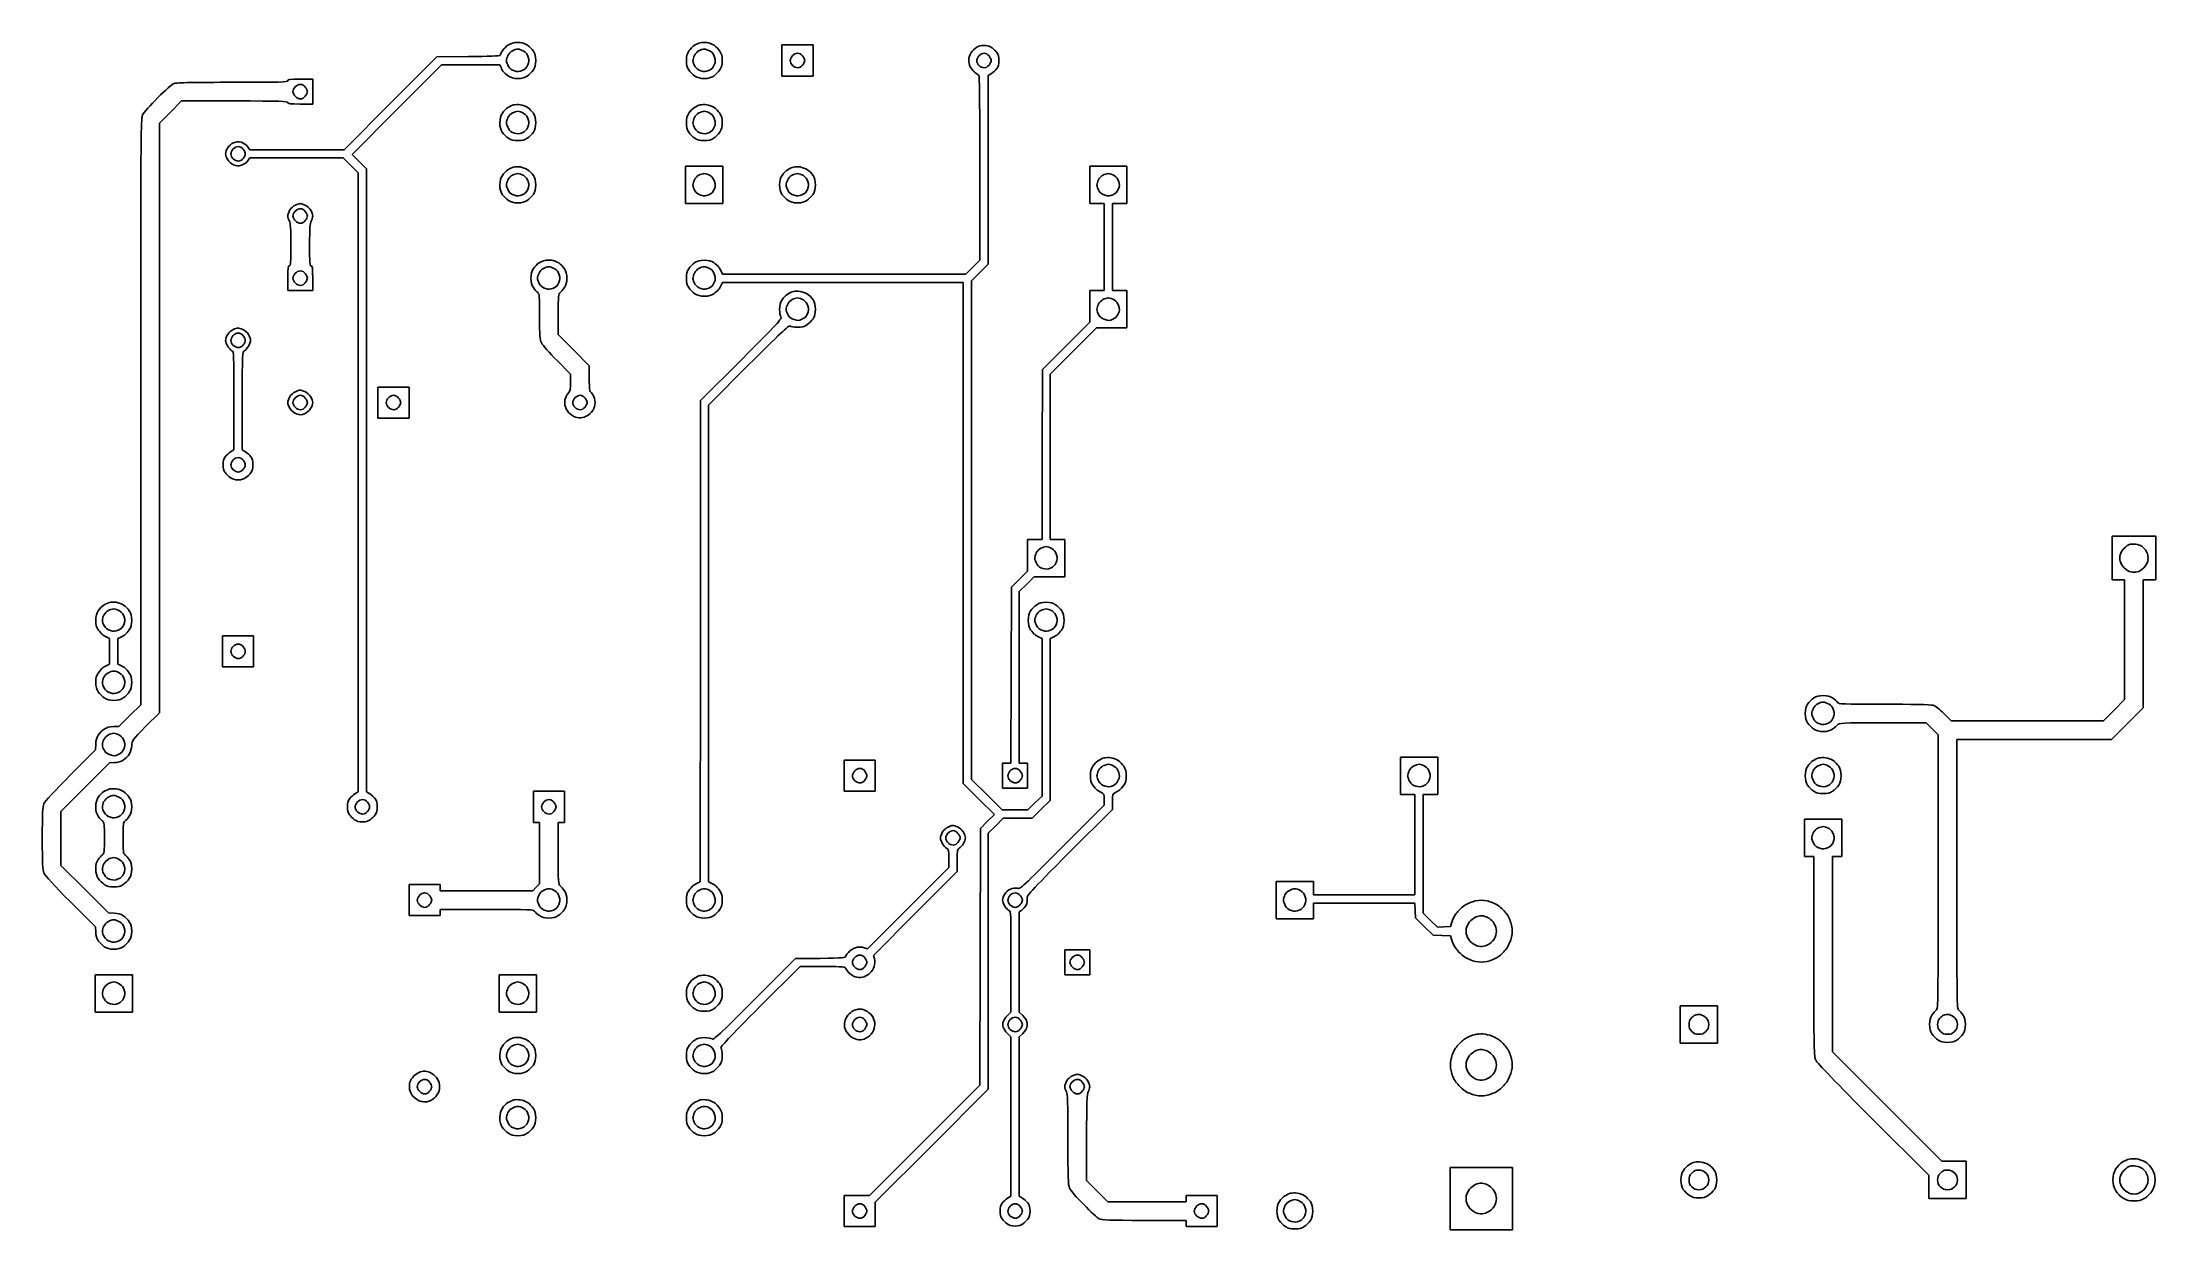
# Model space of a CAD drawing. Extents: x 7 to 117, y 25 to 87.
import ezdxf

# ---------------------------------------------------------------- set-up
doc = ezdxf.new("R2010")
doc.units = 0
doc.layers.get('0').update_dxf_attribs({"linetype": 'CONTINUOUS'})

msp = doc.modelspace()

# ---------------------------------------------------------------- linework, layer by layer
at = {"color": 7}
for p, q in [((31.763535, 86.787148), (31.763533, 86.787146)), ((41.447537, 86.787147), (41.447537, 86.787146)), ((27.438011, 86.044706), (25.02777, 83.639845)), ((25.350572, 83.311666), (27.680113, 85.641207)), ((29.078913, 86.060846), (27.438011, 86.044706)), ((27.680113, 85.641207), (29.186516, 85.641207)), ((29.186516, 85.641207), (30.692914, 85.641207)), ((30.692914, 85.641207), (30.762854, 85.495947)), ((31.634399, 86.448206), (31.634413, 86.448206)), ((41.318431, 86.448206), (41.318417, 86.448206)), ((46.160419, 86.663406), (45.353419, 86.663406)), ((45.353419, 86.663406), (45.353419, 85.856405)), ((45.353419, 85.856405), (45.353419, 85.049405)), ((46.967419, 86.663406), (46.160419, 86.663406)), ((46.160419, 86.663406), (46.160419, 86.663406)), ((46.16581, 86.233006), (46.16581, 86.233006)), ((46.967419, 85.856405), (46.967419, 86.663406)), ((46.967419, 85.049405), (46.967419, 85.856405)), ((55.849802, 86.233006), (55.849802, 86.233006)), ((55.919757, 86.641897), (55.919743, 86.641886)), ((20.982008, 84.888008), (20.336408, 84.888008)), ((20.336408, 84.888008), (20.336408, 84.888005)), ((20.341788, 84.619005), (20.341788, 84.619005)), ((20.982008, 84.242408), (20.982008, 84.888008)), ((45.353419, 85.049405), (46.160419, 85.049405)), ((46.160419, 85.049405), (46.967419, 85.049405)), ((56.059626, 80.180514), (56.065016, 85.076316)), ((56.065016, 85.076316), (56.231798, 85.183916)), ((13.600645, 83.182547), (14.176305, 83.758207)), ((14.176305, 83.758207), (16.936246, 83.758207)), ((20.336408, 83.596807), (20.982008, 83.596807)), ((20.982008, 83.596807), (20.982008, 84.242408)), ((25.02777, 83.639845), (22.622909, 81.229604)), ((31.763533, 83.559145), (31.763533, 83.559145)), ((41.447537, 83.559145), (41.447537, 83.559145)), ((13.019605, 82.601507), (13.600645, 83.182547)), ((13.019605, 67.300781), (13.019605, 82.601507)), ((23.026411, 80.987505), (25.350572, 83.311666)), ((31.634399, 83.220205), (31.634413, 83.220204)), ((41.318431, 83.220205), (41.318417, 83.220204)), ((17.113787, 81.391004), (17.113787, 81.391004)), ((17.721727, 81.229604), (17.603367, 81.391004)), ((20.169628, 81.229604), (17.721727, 81.229604)), ((22.622909, 81.229604), (20.169628, 81.229604)), ((17.603367, 80.637805), (17.721727, 80.799205)), ((17.721727, 80.799205), (20.142728, 80.799205)), ((20.142728, 80.799205), (22.569109, 80.799205)), ((22.569109, 80.799205), (22.956469, 80.411845)), ((22.956469, 80.411845), (23.34921, 80.024485)), ((23.403011, 80.610905), (23.026411, 80.987505)), ((23.779612, 80.239685), (23.403011, 80.610905)), ((23.779612, 64.067399), (23.779612, 80.239685)), ((31.763533, 80.331144), (31.763533, 80.331143)), ((41.318417, 80.368803), (40.350017, 80.368803)), ((40.350017, 80.368803), (40.350017, 79.400403)), ((42.286817, 80.368803), (41.318417, 80.368803)), ((41.318417, 80.368803), (41.318417, 80.368803)), ((42.286817, 79.400403), (42.286817, 80.368803)), ((46.289539, 80.331144), (46.289539, 80.331143)), ((55.629223, 80.298863), (55.629223, 75.494521)), ((56.059626, 75.284712), (56.059626, 80.180514)), ((62.300426, 80.368803), (61.332025, 80.368803)), ((61.332025, 80.368803), (61.332025, 79.400403)), ((62.300431, 80.368803), (62.300426, 80.368803)), ((63.268832, 80.368803), (62.300431, 80.368803)), ((63.268832, 79.400403), (63.268832, 80.368803)), ((23.34921, 80.024485), (23.34921, 63.959799)), ((31.634399, 79.992204), (31.634413, 79.992203)), ((40.350017, 79.400403), (40.350017, 78.432002)), ((41.318431, 79.992204), (41.318417, 79.992203)), ((42.286817, 78.432002), (42.286817, 79.400403)), ((46.160433, 79.992204), (46.160419, 79.992203)), ((61.332025, 79.400403), (61.332025, 78.432002)), ((62.300412, 79.992204), (62.300426, 79.992203)), ((63.268832, 78.432002), (63.268832, 79.400403)), ((20.325648, 78.432002), (20.325648, 78.432002)), ((20.341789, 78.163002), (20.341789, 78.163002)), ((40.350017, 78.432002), (41.318417, 78.432002)), ((41.318417, 78.432002), (42.286817, 78.432002)), ((61.332025, 78.432002), (61.708625, 78.432002)), ((61.708625, 78.432002), (62.085226, 78.432002)), ((62.085226, 78.432002), (62.085226, 76.172401)), ((62.515631, 76.172401), (62.515631, 78.432002)), ((62.515631, 78.432002), (62.892232, 78.432002)), ((62.892232, 78.432002), (63.268832, 78.432002)), ((62.085226, 76.172401), (62.085226, 73.912801)), ((62.515631, 73.912801), (62.515631, 76.172401)), ((20.341789, 74.935001), (20.341789, 74.935001)), ((33.248428, 75.150202), (33.248414, 75.150201)), ((33.377519, 75.489143), (33.377533, 75.489141)), ((41.318431, 75.150202), (41.318417, 75.150201)), ((42.259916, 74.773601), (42.189979, 74.924241)), ((48.58142, 74.773601), (42.259916, 74.773601)), ((54.897542, 74.773601), (48.58142, 74.773601)), ((55.263384, 75.134061), (54.897542, 74.773601)), ((55.198826, 74.423912), (55.629226, 74.854312)), ((55.629223, 75.494521), (55.263384, 75.134061)), ((55.629226, 74.854312), (56.059626, 75.284712)), ((19.690808, 74.558401), (19.690808, 73.912801)), ((19.690808, 73.912801), (20.336408, 73.912801)), ((20.336408, 73.912801), (20.982009, 73.912801)), ((20.982009, 73.912801), (20.982009, 74.558401)), ((42.189979, 74.197941), (42.259916, 74.343201)), ((42.259916, 74.343201), (48.51148, 74.343201)), ((46.160433, 73.536201), (46.160419, 73.5362)), ((46.289541, 73.875141), (46.289539, 73.875141)), ((48.51148, 74.343201), (54.768423, 74.343201)), ((54.768423, 74.343201), (54.768423, 61.339736)), ((55.198826, 61.485007), (55.198826, 74.423912)), ((61.708625, 73.912801), (61.332025, 73.912801)), ((61.332025, 73.912801), (61.332025, 73.09504)), ((62.085226, 73.912801), (61.708625, 73.912801)), ((62.300412, 73.536201), (62.300426, 73.5362)), ((62.892232, 73.912801), (62.515631, 73.912801)), ((63.268832, 73.912801), (62.892232, 73.912801)), ((63.268832, 72.9444), (63.268832, 73.912801)), ((33.7326, 71.631682), (33.7326, 72.686162)), ((61.332025, 73.09504), (61.332025, 72.2719)), ((63.268832, 71.976), (63.268832, 72.9444)), ((17.097649, 71.976), (17.097647, 71.976)), ((17.113787, 71.707), (17.113787, 71.707)), ((34.5396, 70.819302), (33.7326, 71.631682)), ((61.332025, 72.2719), (60.110765, 71.050639)), ((60.481992, 70.776259), (61.68173, 71.976)), ((61.68173, 71.976), (62.472593, 71.976)), ((62.472593, 71.976), (63.268832, 71.976)), ((33.673435, 70.2813), (34.378214, 69.5819)), ((35.3466, 70.006921), (34.5396, 70.819302)), ((43.249839, 70.32972), (41.130116, 68.209999)), ((60.110765, 71.050639), (58.884123, 69.823999)), ((59.28763, 69.581899), (60.481992, 70.776259)), ((34.378214, 69.5819), (34.378214, 69.146119)), ((35.3466, 69.355941), (35.3466, 70.006921)), ((41.53362, 67.967899), (43.62106, 70.05534)), ((58.884123, 69.823999), (58.86798, 65.412397)), ((59.28763, 65.288657), (59.28763, 69.581899)), ((16.893207, 68.193858), (16.887828, 65.654497)), ((17.328988, 65.654497), (17.323609, 68.193858)), ((20.325648, 68.748), (20.325648, 68.747998)), ((20.341789, 68.478998), (20.341789, 68.478998)), ((25.17841, 68.909398), (24.37141, 68.909398)), ((24.37141, 68.909398), (24.37141, 68.102398)), ((24.37141, 68.102398), (24.37141, 67.295398)), ((25.985411, 68.909398), (25.17841, 68.909398)), ((25.17841, 68.909398), (25.17841, 68.909398)), ((25.18379, 68.478998), (25.18379, 68.478998)), ((25.985411, 68.102398), (25.985411, 68.909398)), ((25.985411, 67.295398), (25.985411, 68.102398)), ((34.867794, 68.478998), (34.867794, 68.478998)), ((41.130116, 68.209999), (41.113972, 55.712253)), ((12.051205, 67.618198), (12.051205, 52.419693)), ((13.019605, 52.000054), (13.019605, 67.300781)), ((24.37141, 67.295398), (25.17841, 67.295398)), ((25.17841, 67.295398), (25.985411, 67.295398)), ((41.53362, 55.593894), (41.53362, 67.967899)), ((16.887828, 65.654497), (16.721048, 65.546899)), ((17.113787, 65.250997), (17.113787, 65.250997)), ((17.495768, 65.546899), (17.328988, 65.654497)), ((58.86798, 65.412397), (58.857227, 61.000795)), ((59.28763, 61.000795), (59.28763, 65.288657)), ((23.34921, 63.959799), (23.34383, 47.900494)), ((23.784991, 47.900494), (23.779612, 64.067399)), ((55.198826, 48.546103), (55.198826, 61.485007)), ((54.768423, 61.339736), (54.768423, 48.336271)), ((58.480627, 61.000795), (58.104027, 61.000795)), ((58.104027, 61.000795), (58.104027, 60.183034)), ((58.857227, 61.000795), (58.480627, 61.000795)), ((59.07241, 60.624181), (59.072424, 60.624195)), ((59.66423, 61.000795), (59.28763, 61.000795)), ((60.04083, 61.000795), (59.66423, 61.000795)), ((60.04083, 60.032395), (60.04083, 61.000795)), ((115.562448, 61.162195), (114.432647, 61.162195)), ((114.432647, 61.162195), (114.432647, 60.032395)), ((116.692248, 61.162195), (115.562448, 61.162195)), ((115.562448, 61.162195), (115.562448, 61.162195)), ((115.664669, 60.747935), (115.664669, 60.747935)), ((116.692248, 60.032395), (116.692248, 61.162195)), ((58.104027, 59.359896), (57.689767, 58.940254)), ((58.104027, 60.183034), (58.104027, 59.359896)), ((60.04083, 59.063994), (60.04083, 60.032395)), ((114.432647, 60.032395), (114.432647, 58.902594)), ((116.692248, 58.902594), (116.692248, 60.032395)), ((57.270125, 58.525994), (57.253982, 53.952992)), ((57.689767, 58.940254), (57.270125, 58.525994)), ((57.673629, 58.289275), (58.06637, 58.676633)), ((57.673629, 53.834631), (57.673629, 58.289275)), ((58.06637, 58.676633), (58.453728, 59.063994)), ((58.453728, 59.063994), (59.24997, 59.063994)), ((59.24997, 59.063994), (60.04083, 59.063994)), ((114.432647, 58.902594), (114.755447, 58.902594)), ((114.755447, 58.902594), (115.078248, 58.902594)), ((115.078248, 58.902594), (115.078248, 55.798333)), ((116.046648, 55.583133), (116.046648, 58.902594)), ((116.046648, 58.902594), (116.369448, 58.902594)), ((116.369448, 58.902594), (116.692248, 58.902594)), ((10.652405, 57.396208), (10.652404, 57.396194)), ((10.781524, 57.735123), (10.781524, 57.735134)), ((59.07241, 57.396208), (59.072424, 57.396194)), ((17.108407, 55.997393), (16.301407, 55.997393)), ((16.301407, 55.997393), (16.301407, 55.190393)), ((17.915407, 55.997393), (17.108407, 55.997393)), ((17.108407, 55.997393), (17.108407, 55.997393)), ((17.915407, 55.190393), (17.915407, 55.997393)), ((10.291944, 55.932821), (10.437204, 55.86288)), ((10.437204, 55.86288), (10.437204, 55.190382)), ((10.437204, 55.190382), (10.437204, 54.517883)), ((10.867604, 55.86288), (11.018245, 55.932821)), ((10.867604, 55.190382), (10.867604, 55.86288)), ((10.867604, 54.517883), (10.867604, 55.190382)), ((16.301407, 55.190393), (16.301407, 54.383392)), ((17.113786, 55.566993), (17.113786, 55.566993)), ((17.915407, 54.383392), (17.915407, 55.190393)), ((41.113972, 55.712253), (41.10322, 43.219889)), ((41.53362, 43.219889), (41.53362, 55.593894)), ((58.711967, 55.932843), (58.857227, 55.862903)), ((58.857227, 55.862903), (58.857227, 51.774104)), ((59.287627, 55.862903), (59.438266, 55.932843)), ((59.287627, 51.655743), (59.287627, 55.862903)), ((115.078248, 55.798333), (115.078248, 52.688693)), ((116.046648, 52.263672), (116.046648, 55.583133)), ((10.437204, 54.517883), (10.291944, 54.447942)), ((10.652405, 54.168178), (10.652404, 54.168192)), ((11.018245, 54.447942), (10.867604, 54.517883)), ((16.301407, 54.383392), (17.108407, 54.383392)), ((17.108407, 54.383392), (17.915407, 54.383392)), ((57.253982, 53.952992), (57.243229, 49.37999)), ((57.673629, 49.37999), (57.673629, 53.834631)), ((115.078248, 52.688693), (114.529486, 52.139932)), ((11.486305, 51.854791), (10.921405, 51.295272)), ((12.051205, 52.419693), (11.486305, 51.854791)), ((12.309444, 51.284513), (13.019605, 52.000054)), ((58.857227, 51.774104), (58.857227, 47.67992)), ((59.287627, 47.44858), (59.287627, 51.655743)), ((99.422427, 52.554206), (99.422441, 52.554192)), ((106.061363, 51.585791), (105.690142, 51.962391)), ((110.021045, 51.585791), (106.061363, 51.585791)), ((113.975346, 51.585791), (110.021045, 51.585791)), ((114.529486, 52.139932), (113.975346, 51.585791)), ((115.223507, 51.440532), (116.046648, 52.263672)), ((10.921405, 51.295272), (10.636264, 51.284519)), ((10.652405, 50.940177), (10.652404, 50.940191)), ((102.505183, 51.478191), (104.770163, 51.478191)), ((104.770163, 51.478191), (105.082205, 51.171531)), ((105.082205, 51.171531), (105.394244, 50.864872)), ((105.394244, 50.864872), (105.394244, 43.747128)), ((106.362644, 43.628767), (106.362644, 50.617391)), ((106.362644, 50.617391), (110.381505, 50.617391)), ((110.381505, 50.617391), (114.400367, 50.617391)), ((114.400367, 50.617391), (115.223507, 51.440532)), ((9.705523, 50.079399), (8.408942, 48.772058)), ((9.167523, 48.137211), (10.431823, 49.396131)), ((9.716284, 50.36454), (9.705523, 50.079399)), ((10.431823, 49.396131), (10.695444, 49.412274)), ((49.38842, 49.54139), (48.58142, 49.54139)), ((48.58142, 49.54139), (48.58142, 48.73439)), ((50.195421, 49.54139), (49.38842, 49.54139)), ((49.38842, 49.54139), (49.38842, 49.54139)), ((50.195421, 48.73439), (50.195421, 49.54139)), ((62.429523, 49.66512), (62.429545, 49.665131)), ((78.440432, 49.702791), (77.472032, 49.702791)), ((77.472032, 49.702791), (77.472032, 48.73439)), ((78.44043, 49.702776), (78.440432, 49.702791)), ((79.40883, 49.702776), (78.44043, 49.702776)), ((79.40883, 48.734376), (79.40883, 49.702776)), ((99.551561, 49.66512), (99.551561, 49.665131)), ((48.58142, 48.73439), (48.58142, 47.92739)), ((49.393811, 49.11099), (49.393811, 49.11099)), ((50.195421, 47.92739), (50.195421, 48.73439)), ((54.768423, 48.336271), (55.575423, 47.523891)), ((55.989686, 47.75524), (55.198826, 48.546103)), ((57.028029, 49.37999), (56.812829, 49.37999)), ((56.812829, 49.37999), (56.812829, 48.73439)), ((56.812829, 48.73439), (56.812829, 48.08879)), ((57.243229, 49.37999), (57.028029, 49.37999)), ((57.463803, 49.11099), (57.463803, 49.11099)), ((57.88883, 49.37999), (57.673629, 49.37999)), ((58.10403, 49.37999), (57.88883, 49.37999)), ((58.10403, 48.73439), (58.10403, 49.37999)), ((58.10403, 48.08879), (58.10403, 48.73439)), ((62.300412, 49.326176), (62.300426, 49.32619)), ((77.472032, 48.73439), (77.472032, 47.76599)), ((78.440447, 49.326176), (78.440432, 49.32619)), ((79.40883, 47.765976), (79.40883, 48.734376)), ((99.422427, 49.326176), (99.422441, 49.32619)), ((7.908602, 46.878291), (9.167523, 48.137211)), ((10.652405, 47.712204), (10.652404, 47.71219)), ((10.781524, 48.051119), (10.781524, 48.05113)), ((23.34383, 47.900494), (23.17705, 47.792894)), ((23.56979, 47.49699), (23.56979, 47.49699)), ((23.951771, 47.792894), (23.784991, 47.900494)), ((33.248414, 47.92739), (32.441413, 47.92739)), ((32.441413, 47.92739), (32.441413, 47.120389)), ((34.055414, 47.92739), (33.248414, 47.92739)), ((33.248414, 47.92739), (33.248414, 47.92739)), ((33.253804, 47.49699), (33.253804, 47.49699)), ((34.055414, 47.120389), (34.055414, 47.92739)), ((48.58142, 47.92739), (49.38842, 47.92739)), ((49.38842, 47.92739), (50.195421, 47.92739)), ((55.575423, 47.523891), (56.382423, 46.716891)), ((56.785925, 46.959001), (55.989686, 47.75524)), ((56.812829, 48.08879), (57.458429, 48.08879)), ((57.458429, 48.08879), (58.10403, 48.08879)), ((58.491388, 47.319461), (58.125546, 46.959001)), ((58.857227, 47.67992), (58.491388, 47.319461)), ((58.819567, 46.991281), (59.287627, 47.44858)), ((62.085226, 47.20108), (59.911705, 45.027556)), ((62.085226, 47.496978), (62.085226, 47.20108)), ((62.515603, 46.98588), (62.515603, 47.389378)), ((77.472032, 47.76599), (77.848632, 47.76599)), ((77.848632, 47.76599), (78.225232, 47.76599)), ((78.225232, 47.76599), (78.225232, 45.15669)), ((78.65563, 44.683234), (78.65563, 47.765976)), ((78.65563, 47.765976), (79.03223, 47.765976)), ((79.03223, 47.765976), (79.40883, 47.765976)), ((7.908602, 45.47949), (7.908602, 46.878291)), ((32.441413, 47.120389), (32.441413, 46.313389)), ((32.441413, 46.313389), (32.602813, 46.313389)), ((32.602813, 46.313389), (32.764214, 46.313389)), ((32.764214, 46.313389), (32.764214, 44.720908)), ((33.732614, 44.704768), (33.732614, 46.313389)), ((33.732614, 46.313389), (33.894014, 46.313389)), ((33.894014, 46.313389), (34.055414, 46.313389)), ((34.055414, 46.313389), (34.055414, 47.120389)), ((54.219653, 46.151981), (54.219661, 46.151989)), ((56.016584, 46.351049), (55.656122, 45.990589)), ((56.382423, 46.716891), (56.016584, 46.351049)), ((56.059626, 45.753869), (56.452366, 46.141228)), ((56.452366, 46.141228), (56.839725, 46.528589)), ((57.458427, 46.959001), (56.785925, 46.959001)), ((56.839725, 46.528589), (57.592925, 46.528589)), ((58.125546, 46.959001), (57.458427, 46.959001)), ((57.592925, 46.528589), (58.346126, 46.53398)), ((58.346126, 46.53398), (58.819567, 46.991281)), ((60.288283, 44.758556), (62.515603, 46.98588)), ((99.422441, 46.474789), (98.454041, 46.474789)), ((98.454041, 46.474789), (98.454041, 45.506389)), ((99.422427, 46.098203), (99.422441, 46.098189)), ((100.390841, 46.474789), (99.422441, 46.474789)), ((99.422441, 46.474789), (99.422441, 46.474789)), ((100.390841, 45.506389), (100.390841, 46.474789)), ((7.908602, 44.08069), (7.908602, 45.47949)), ((54.235804, 45.882989), (54.235804, 45.882989)), ((55.656122, 45.990589), (55.639978, 39.330147)), ((56.059626, 39.104186), (56.059626, 45.753869)), ((78.225232, 45.15669), (78.225232, 42.547388)), ((98.454041, 45.506389), (98.454041, 44.537988)), ((100.390841, 44.537988), (100.390841, 45.506389)), ((9.146003, 42.843289), (7.908602, 44.08069)), ((10.652405, 44.484174), (10.652404, 44.484188)), ((32.764214, 44.720908), (32.764214, 43.123048)), ((54.015222, 43.97309), (51.900881, 41.858748)), ((54.015222, 44.44115), (54.015222, 43.97309)), ((54.445614, 43.757881), (54.445614, 44.333541)), ((78.65563, 41.600493), (78.65563, 44.683234)), ((98.454041, 44.537988), (98.696139, 44.537988)), ((98.696139, 44.537988), (98.938241, 44.537988)), ((98.938241, 44.537988), (98.938241, 39.362425)), ((99.906641, 39.470025), (99.906641, 44.537988)), ((99.906641, 44.537988), (100.148743, 44.537988)), ((100.148743, 44.537988), (100.390841, 44.537988)), ((10.383403, 41.611268), (9.146003, 42.843289)), ((26.792411, 43.085388), (25.985411, 43.085388)), ((25.985411, 43.085388), (25.985411, 42.278387)), ((27.599411, 43.085388), (26.792411, 43.085388)), ((27.599411, 42.923988), (27.599411, 43.085388)), ((27.599411, 42.762588), (27.599411, 42.923988)), ((32.592052, 42.945507), (32.414512, 42.762588)), ((32.764214, 43.123048), (32.592052, 42.945507)), ((33.248428, 42.870202), (33.248414, 42.870188)), ((41.10322, 43.219889), (40.952581, 43.149949)), ((41.318431, 42.870202), (41.318417, 42.870188)), ((41.684259, 43.149949), (41.53362, 43.219889)), ((52.272094, 41.584358), (54.445614, 43.757881)), ((71.98443, 43.246788), (71.016029, 43.246788)), ((71.016029, 43.246788), (71.016029, 42.278387)), ((71.984416, 42.870202), (71.98443, 42.870188)), ((72.95283, 43.246788), (71.98443, 43.246788)), ((72.95283, 42.897089), (72.95283, 43.246788)), ((72.95283, 42.547388), (72.95283, 42.897089)), ((8.403562, 42.186936), (9.700143, 40.884975)), ((25.985411, 42.278387), (25.985411, 41.471387)), ((26.797791, 42.654988), (26.797791, 42.654988)), ((30.009651, 42.762588), (27.599411, 42.762588)), ((27.599411, 41.632787), (27.599411, 41.794187)), ((27.599411, 41.794187), (30.015033, 41.794187)), ((32.414512, 42.762588), (30.009651, 42.762588)), ((51.900881, 41.858748), (49.78654, 39.749786)), ((57.463803, 42.654988), (57.463803, 42.654988)), ((57.673601, 41.675815), (57.8081, 41.761895)), ((71.016029, 42.278387), (71.016029, 41.309987)), ((75.589031, 42.547388), (72.95283, 42.547388)), ((72.95283, 41.713489), (72.95283, 42.116987)), ((72.95283, 42.116987), (75.583652, 42.116987)), ((72.95283, 41.309987), (72.95283, 41.713489)), ((75.583652, 42.116987), (78.214471, 42.116987)), ((78.225232, 42.547388), (75.589031, 42.547388)), ((78.214471, 42.116987), (78.236005, 41.740387)), ((78.236005, 41.740387), (78.25751, 41.363787)), ((9.700143, 40.884975), (9.716283, 40.621356)), ((10.668544, 41.600515), (10.383403, 41.611268)), ((10.652405, 41.256201), (10.652404, 41.256187)), ((25.985411, 41.471387), (26.792411, 41.471387)), ((26.792411, 41.471387), (27.599411, 41.471387)), ((27.599411, 41.471387), (27.599411, 41.632787)), ((50.098573, 39.410838), (52.272094, 41.584358)), ((57.673601, 39.066515), (57.673601, 41.675815)), ((71.016029, 41.309987), (71.98443, 41.309987)), ((71.98443, 41.309987), (72.95283, 41.309987)), ((78.25751, 41.363787), (78.70943, 40.906488)), ((79.021469, 41.240033), (78.65563, 41.600493)), ((78.70943, 40.906488), (79.161349, 40.454566)), ((79.39269, 40.874194), (79.021469, 41.240033)), ((79.73163, 40.890337), (79.39269, 40.874194)), ((80.070571, 40.90648), (79.73163, 40.890337)), ((80.135129, 41.127059), (80.070571, 40.90648)), ((81.652296, 41.466005), (81.652293, 41.466008)), ((49.78654, 39.749786), (49.614382, 39.808966)), ((60.686425, 39.695986), (60.040825, 39.695986)), ((60.040825, 39.695986), (60.040825, 39.050386)), ((61.332025, 39.695986), (60.686425, 39.695986)), ((60.686425, 39.695986), (60.686425, 39.695986)), ((61.332025, 39.050386), (61.332025, 39.695986)), ((79.161349, 40.454566), (79.613269, 40.438423)), ((79.613269, 40.438423), (80.070571, 40.42228)), ((80.070571, 40.42228), (80.135129, 40.201698)), ((46.052819, 39.238676), (43.933099, 37.118953)), ((44.207478, 36.747735), (46.294918, 38.835175)), ((47.34402, 39.254819), (46.052819, 39.238676)), ((46.294918, 38.835175), (47.462381, 38.835175)), ((49.393802, 39.426986), (49.393802, 39.426986)), ((50.152373, 39.233297), (50.098573, 39.410838)), ((55.639978, 39.330147), (55.629226, 32.675085)), ((56.059626, 32.459885), (56.059626, 39.104186)), ((57.243224, 39.071894), (57.243224, 36.462595)), ((57.673601, 36.462595), (57.673601, 39.066515)), ((60.040825, 39.050386), (60.040825, 38.404786)), ((60.691816, 39.426986), (60.691816, 39.426986)), ((61.332025, 38.404786), (61.332025, 39.050386)), ((99.906641, 34.396686), (99.906641, 39.470025)), ((10.652404, 38.404786), (9.684004, 38.404786)), ((9.684004, 38.404786), (9.684004, 37.436385)), ((9.684004, 37.436385), (9.684004, 36.467985)), ((11.620805, 38.404786), (10.652404, 38.404786)), ((10.652404, 38.404786), (10.652404, 38.404786)), ((10.652405, 38.0282), (10.652404, 38.028186)), ((11.620805, 37.436385), (11.620805, 38.404786)), ((11.620805, 36.467985), (11.620805, 37.436385)), ((31.634413, 38.404786), (30.666013, 38.404786)), ((30.666013, 38.404786), (30.666013, 37.436385)), ((30.666013, 37.436385), (30.666013, 36.467985)), ((31.634399, 38.0282), (31.634413, 38.028186)), ((32.602813, 38.404786), (31.634413, 38.404786)), ((31.634413, 38.404786), (31.634413, 38.404786)), ((32.602813, 37.436385), (32.602813, 38.404786)), ((32.602813, 36.467985), (32.602813, 37.436385)), ((41.318431, 38.0282), (41.318417, 38.028186)), ((41.447537, 38.367115), (41.447537, 38.367126)), ((60.040825, 38.404786), (60.686425, 38.404786)), ((60.686425, 38.404786), (61.332025, 38.404786)), ((9.684004, 36.467985), (10.652404, 36.467985)), ((10.652404, 36.467985), (11.620805, 36.467985)), ((30.666013, 36.467985), (31.634413, 36.467985)), ((31.634413, 36.467985), (32.602813, 36.467985)), ((49.37228, 36.624009), (49.37228, 36.624006)), ((57.243224, 36.462595), (57.060304, 36.285054)), ((57.856521, 36.285054), (57.673601, 36.462595)), ((92.966438, 36.790785), (91.998038, 36.790785)), ((91.998038, 36.790785), (91.998038, 35.822385)), ((93.934839, 36.790785), (92.966438, 36.790785)), ((92.966438, 36.790785), (92.966438, 36.790785)), ((93.04714, 36.333498), (93.04714, 36.333486)), ((93.934839, 35.822385), (93.934839, 36.790785)), ((105.959142, 36.333498), (105.959142, 36.333486)), ((31.763533, 35.139114), (31.763533, 35.139125)), ((49.393814, 36.198985), (49.393814, 36.198985)), ((57.060304, 35.359693), (57.243224, 35.182152)), ((57.243224, 35.182152), (57.243224, 31.050312)), ((57.463803, 36.198985), (57.463803, 36.198985)), ((57.673601, 35.182152), (57.856521, 35.359693)), ((57.673601, 31.050312), (57.673601, 35.182152)), ((81.646914, 35.332805), (81.646914, 35.332805)), ((91.998038, 35.822385), (91.998038, 34.853984)), ((93.934839, 34.853984), (93.934839, 35.822385)), ((31.634399, 34.80017), (31.634413, 34.800184)), ((41.318434, 34.80017), (41.31842, 34.800184)), ((81.652308, 34.525802), (81.652305, 34.525805)), ((91.998038, 34.853984), (92.966438, 34.853984)), ((92.966438, 34.853984), (93.934839, 34.853984)), ((102.741902, 31.561422), (99.906641, 34.396686)), ((26.776271, 33.396007), (26.776271, 33.396005)), ((26.797791, 32.970984), (26.797791, 32.970984)), ((60.675664, 33.239984), (60.675664, 33.239984)), ((60.691807, 32.970984), (60.691807, 32.970984)), ((31.763533, 31.911112), (31.763533, 31.911123)), ((41.447537, 31.911112), (41.447537, 31.911123)), ((55.629226, 32.675085), (52.761684, 29.807543)), ((53.127523, 29.527782), (56.059626, 32.459885)), ((31.634399, 31.572197), (31.634413, 31.572183)), ((41.318431, 31.572197), (41.318417, 31.572183)), ((57.243224, 31.050312), (57.237833, 26.918471)), ((57.678992, 26.918471), (57.673601, 31.050312)), ((102.026362, 30.872783), (104.910043, 27.994483)), ((105.582542, 28.720782), (102.741902, 31.561422)), ((52.761684, 29.807543), (49.899522, 26.945381)), ((61.170625, 27.725483), (61.170625, 29.958182)), ((50.195424, 26.595682), (53.127523, 29.527782)), ((93.095558, 28.683111), (93.095558, 28.683122)), ((106.212005, 28.720782), (105.582542, 28.720782)), ((106.846844, 28.720782), (106.212005, 28.720782)), ((106.846844, 27.752381), (106.846844, 28.720782)), ((115.696946, 28.844531), (115.696946, 28.844522)), ((61.724766, 27.171342), (61.170625, 27.725483)), ((81.668434, 28.397982), (80.054433, 28.397982)), ((80.054433, 28.397982), (80.054433, 26.783981)), ((81.652293, 27.585599), (81.652291, 27.585602)), ((83.282434, 28.397982), (81.668434, 28.397982)), ((81.668434, 28.397982), (81.668434, 28.397982)), ((83.282434, 26.783981), (83.282434, 28.397982)), ((93.04714, 28.263494), (93.04714, 28.263483)), ((104.910043, 27.994483), (104.910043, 27.391922)), ((105.959142, 28.263494), (105.959142, 28.263483)), ((106.846844, 26.783981), (106.846844, 27.752381)), ((115.664669, 28.467922), (115.664669, 28.467922)), ((49.243163, 26.945381), (48.581423, 26.945381)), ((48.581423, 26.945381), (48.581423, 26.138381)), ((49.899522, 26.945381), (49.243163, 26.945381)), ((49.3938, 26.514981), (49.3938, 26.514981)), ((50.195424, 25.96622), (50.195424, 26.595682)), ((57.237833, 26.918471), (57.071051, 26.810871)), ((57.463803, 26.514981), (57.463803, 26.514981)), ((57.845774, 26.810871), (57.678992, 26.918471)), ((62.273524, 26.622581), (61.724766, 27.171342)), ((64.307167, 26.622581), (62.273524, 26.622581)), ((66.335427, 26.622581), (64.307167, 26.622581)), ((67.142428, 26.945381), (66.335427, 26.945381)), ((66.335427, 26.945381), (66.335427, 26.783981)), ((66.335427, 26.783981), (66.335427, 26.622581)), ((67.949428, 26.945381), (67.142428, 26.945381)), ((67.14781, 26.514981), (67.14781, 26.514981)), ((67.949428, 26.138381), (67.949428, 26.945381)), ((71.984416, 26.730195), (71.98443, 26.730181)), ((72.113549, 27.06911), (72.113549, 27.069121)), ((80.054433, 26.783981), (80.054433, 25.16998)), ((83.282434, 25.16998), (83.282434, 26.783981)), ((104.910043, 27.391922), (104.910043, 26.783981)), ((104.910043, 26.783981), (105.878444, 26.783981)), ((105.878444, 26.783981), (106.846844, 26.783981)), ((48.581423, 26.138381), (48.581423, 25.33138)), ((48.581423, 25.33138), (49.388423, 25.33138)), ((49.388423, 25.33138), (50.195424, 25.33138)), ((50.195424, 25.33138), (50.195424, 25.96622)), ((64.156525, 25.654181), (66.335427, 25.654181)), ((66.335427, 25.654181), (66.335427, 25.492781)), ((66.335427, 25.492781), (66.335427, 25.33138)), ((66.335427, 25.33138), (67.142428, 25.33138)), ((67.142428, 25.33138), (67.949428, 25.33138)), ((67.949428, 25.33138), (67.949428, 26.138381)), ((80.054433, 25.16998), (81.668434, 25.16998)), ((81.668434, 25.16998), (83.282434, 25.16998))]:
    msp.add_line(p, q, dxfattribs=at)
for points in [[(31.419213, 86.781767), (31.343894, 86.760247), (31.209392, 86.701067), (31.123314, 86.647267)], [(31.763533, 86.787146), (31.650553, 86.803286), (31.494532, 86.797907), (31.419213, 86.781767)], [(32.145518, 86.647268), (32.054055, 86.706448), (31.881897, 86.771008), (31.763535, 86.787148)], [(41.103217, 86.781767), (41.027898, 86.760247), (40.893396, 86.701067), (40.807318, 86.647267)], [(41.447537, 86.787146), (41.334557, 86.803286), (41.178536, 86.797907), (41.103217, 86.781767)], [(41.829516, 86.647267), (41.738056, 86.706447), (41.565898, 86.771007), (41.447537, 86.787147)], [(30.719813, 86.130786), (30.719813, 86.098506), (30.095732, 86.071606), (29.078913, 86.060846)], [(30.838174, 86.362127), (30.773613, 86.265287), (30.719813, 86.157686), (30.719813, 86.130786)], [(31.123314, 86.647267), (31.031852, 86.593467), (30.908114, 86.464347), (30.838174, 86.362127)], [(31.042599, 85.845646), (31.042599, 85.915586), (31.080258, 86.039326), (31.1233, 86.125406)], [(31.150199, 85.549746), (31.09102, 85.646586), (31.042599, 85.775706), (31.042599, 85.845646)], [(31.1233, 86.125406), (31.166339, 86.211486), (31.273939, 86.319086), (31.354638, 86.362126)], [(31.354638, 86.362126), (31.435339, 86.410546), (31.559079, 86.442826), (31.634399, 86.448206)], [(31.634413, 86.448206), (31.709733, 86.448206), (31.844234, 86.399786), (31.941073, 86.340606)], [(32.15088, 85.625065), (32.091701, 85.479805), (32.010999, 85.399105), (31.865739, 85.339925)], [(31.941073, 86.340606), (32.054052, 86.276046), (32.134754, 86.168446), (32.172413, 86.028566)], [(32.441416, 86.345987), (32.371476, 86.448207), (32.236977, 86.588087), (32.145518, 86.647268)], [(32.172413, 86.028566), (32.226213, 85.861785), (32.220834, 85.786465), (32.15088, 85.625065)], [(32.565157, 85.856407), (32.565157, 86.076987), (32.532876, 86.200727), (32.441416, 86.345987)], [(32.441416, 85.366827), (32.532876, 85.512087), (32.565157, 85.635827), (32.565157, 85.856407)], [(40.516796, 86.351367), (40.419957, 86.200726), (40.387676, 86.076986), (40.387676, 85.856406)], [(40.387676, 85.856406), (40.387676, 85.635826), (40.419957, 85.512086), (40.511417, 85.366826)], [(40.807318, 86.647267), (40.715856, 86.593467), (40.586736, 86.458967), (40.516796, 86.351367)], [(40.726631, 85.845646), (40.726631, 85.915586), (40.764291, 86.039326), (40.807332, 86.125406)], [(40.834231, 85.549746), (40.775052, 85.646586), (40.726631, 85.775706), (40.726631, 85.845646)], [(40.807332, 86.125406), (40.850371, 86.211486), (40.957971, 86.319086), (41.03867, 86.362126)], [(41.03867, 86.362126), (41.119371, 86.410546), (41.243112, 86.442826), (41.318431, 86.448206)], [(41.318417, 86.448206), (41.393737, 86.448206), (41.528238, 86.399786), (41.625077, 86.340606)], [(41.834912, 85.625065), (41.77573, 85.479805), (41.695031, 85.399105), (41.549772, 85.339925)], [(41.625077, 86.340606), (41.738056, 86.276046), (41.818758, 86.168446), (41.856417, 86.028566)], [(42.125417, 86.345987), (42.055477, 86.448207), (41.920978, 86.588087), (41.829516, 86.647267)], [(41.856417, 86.028566), (41.910217, 85.861785), (41.904838, 85.786465), (41.834912, 85.625065)], [(42.249158, 85.856406), (42.249158, 86.076986), (42.216877, 86.200726), (42.125417, 86.345987)], [(42.125417, 85.366826), (42.216877, 85.512086), (42.249158, 85.635826), (42.249158, 85.856406)], [(45.78383, 85.851025), (45.78383, 85.920966), (45.83763, 86.039326), (45.902191, 86.109266)], [(45.907571, 85.598165), (45.83763, 85.662725), (45.78383, 85.775705), (45.78383, 85.851025)], [(45.902191, 86.109266), (45.96675, 86.179206), (46.079729, 86.233006), (46.16581, 86.233006)], [(46.16581, 86.233006), (46.262651, 86.233006), (46.354111, 86.184586), (46.424051, 86.093126)], [(46.424051, 85.619685), (46.354111, 85.533605), (46.262651, 85.479805), (46.171191, 85.479805)], [(46.424051, 86.093126), (46.48861, 86.012426), (46.537031, 85.910206), (46.537031, 85.856405)], [(46.537031, 85.856405), (46.537031, 85.802605), (46.48861, 85.700385), (46.424051, 85.619685)], [(55.058942, 85.990906), (55.042799, 85.894066), (55.053552, 85.721905), (55.091223, 85.619685)], [(55.236483, 86.345986), (55.161163, 86.254526), (55.080462, 86.093126), (55.058942, 85.990906)], [(55.091223, 85.619685), (55.123503, 85.517465), (55.236483, 85.356065), (55.338703, 85.264605)], [(55.548522, 86.588086), (55.457062, 86.550426), (55.317184, 86.437446), (55.236483, 86.345986)], [(55.467823, 85.851025), (55.467823, 85.920966), (55.521623, 86.039326), (55.586184, 86.109266)], [(55.591563, 85.598165), (55.521623, 85.662725), (55.467823, 85.775705), (55.467823, 85.851025)], [(55.919743, 86.641886), (55.806763, 86.652647), (55.634602, 86.631125), (55.548522, 86.588086)], [(55.586184, 86.109266), (55.650742, 86.179206), (55.763722, 86.233006), (55.849802, 86.233006)], [(55.849802, 86.233006), (55.946644, 86.233006), (56.038104, 86.184586), (56.108044, 86.093126)], [(56.108044, 85.619685), (56.038104, 85.533605), (55.946644, 85.479805), (55.855184, 85.479805)], [(56.269458, 86.518157), (56.194136, 86.571957), (56.038118, 86.625757), (55.919757, 86.641897)], [(56.108044, 86.093126), (56.172602, 86.012426), (56.221023, 85.910206), (56.221023, 85.856405)], [(56.221023, 85.856405), (56.221023, 85.802605), (56.172602, 85.700385), (56.108044, 85.619685)], [(56.511557, 86.270677), (56.452378, 86.351377), (56.339399, 86.458977), (56.269458, 86.518157)], [(56.619157, 85.856417), (56.619157, 86.044717), (56.586876, 86.168457), (56.511557, 86.270677)], [(56.511557, 85.436777), (56.586876, 85.538997), (56.619157, 85.668117), (56.619157, 85.856417)], [(13.788946, 84.672805), (13.708246, 84.640525), (13.326266, 84.306965), (12.944285, 83.930365)], [(16.817887, 84.726605), (14.940266, 84.726605), (13.891166, 84.705086), (13.788946, 84.672805)], [(19.690808, 84.807305), (19.690808, 84.737365), (19.335728, 84.726605), (16.817887, 84.726605)], [(20.336408, 84.888005), (19.798408, 84.888005), (19.690808, 84.877244), (19.690808, 84.807305)], [(20.078167, 84.495265), (20.142727, 84.565205), (20.255708, 84.619005), (20.341788, 84.619005)], [(20.341788, 84.619005), (20.438628, 84.619005), (20.530088, 84.570585), (20.600028, 84.479125)], [(30.762854, 85.495947), (30.800517, 85.409867), (30.859696, 85.307647), (30.897356, 85.264607)], [(30.897356, 85.264607), (30.929636, 85.216187), (31.042616, 85.124727), (31.144837, 85.049407)], [(31.144837, 85.049407), (31.284714, 84.952567), (31.397696, 84.925667), (31.629037, 84.925667)], [(31.462238, 85.318406), (31.32236, 85.356066), (31.21476, 85.436766), (31.150199, 85.549746)], [(31.865739, 85.339925), (31.704339, 85.269985), (31.62902, 85.264605), (31.462238, 85.318406)], [(31.629037, 84.925667), (31.854995, 84.925667), (31.978735, 84.957947), (32.123995, 85.049407)], [(32.123995, 85.049407), (32.226216, 85.119347), (32.371476, 85.264607), (32.441416, 85.366827)], [(40.511417, 85.366826), (40.581357, 85.264606), (40.726617, 85.119346), (40.828838, 85.049406)], [(40.828838, 85.049406), (40.974097, 84.957946), (41.097838, 84.925666), (41.318417, 84.925666)], [(41.14627, 85.318406), (41.006392, 85.356066), (40.898792, 85.436766), (40.834231, 85.549746)], [(41.549772, 85.339925), (41.388371, 85.269985), (41.313052, 85.264605), (41.14627, 85.318406)], [(41.318417, 84.925666), (41.538996, 84.925666), (41.662737, 84.957946), (41.807996, 85.049406)], [(41.807996, 85.049406), (41.910217, 85.119346), (42.055477, 85.264606), (42.125417, 85.366826)], [(46.171191, 85.479805), (46.095869, 85.479805), (45.977511, 85.533605), (45.907571, 85.598165)], [(55.338703, 85.264605), (55.440924, 85.178525), (55.548522, 85.103205), (55.575423, 85.103205)], [(55.575423, 85.103205), (55.607704, 85.103205), (55.629223, 83.349324), (55.629223, 80.298863)], [(55.855184, 85.479805), (55.779862, 85.479805), (55.661504, 85.533605), (55.591563, 85.598165)], [(56.231798, 85.183916), (56.323258, 85.243097), (56.446999, 85.356077), (56.511557, 85.436777)], [(12.944285, 83.930365), (12.546165, 83.537625), (12.212605, 83.155644), (12.153425, 83.031904)], [(16.936246, 83.758207), (19.346487, 83.758207), (19.690807, 83.747446), (19.690807, 83.677507)], [(19.690807, 83.677507), (19.690807, 83.612947), (19.798407, 83.596807), (20.336408, 83.596807)], [(19.959807, 84.237025), (19.959807, 84.306965), (20.013607, 84.425325), (20.078167, 84.495265)], [(20.083547, 83.984165), (20.013607, 84.048725), (19.959807, 84.161705), (19.959807, 84.237025)], [(20.347168, 83.865805), (20.271848, 83.865805), (20.153487, 83.919605), (20.083547, 83.984165)], [(20.600028, 84.005685), (20.530088, 83.919605), (20.438628, 83.865805), (20.347168, 83.865805)], [(20.600028, 84.479125), (20.664588, 84.398425), (20.713008, 84.296205), (20.713008, 84.242405)], [(20.713008, 84.242405), (20.713008, 84.188605), (20.664588, 84.086385), (20.600028, 84.005685)], [(31.123314, 83.419265), (31.031852, 83.365465), (30.902732, 83.230965), (30.832792, 83.123365)], [(31.419213, 83.553765), (31.343894, 83.532246), (31.209392, 83.473065), (31.123314, 83.419265)], [(31.763533, 83.559145), (31.650553, 83.575285), (31.494532, 83.569906), (31.419213, 83.553765)], [(32.145515, 83.419265), (32.054052, 83.478445), (31.881894, 83.543005), (31.763533, 83.559145)], [(32.441413, 83.117985), (32.371473, 83.220205), (32.236974, 83.360085), (32.145515, 83.419265)], [(40.807318, 83.419265), (40.715856, 83.365465), (40.586736, 83.230965), (40.516796, 83.123365)], [(41.103217, 83.553765), (41.027898, 83.532246), (40.893396, 83.473065), (40.807318, 83.419265)], [(41.447537, 83.559145), (41.334557, 83.575285), (41.178536, 83.569906), (41.103217, 83.553765)], [(41.829516, 83.419265), (41.738056, 83.478445), (41.565898, 83.543005), (41.447537, 83.559145)], [(42.125417, 83.117985), (42.055477, 83.220205), (41.920978, 83.360085), (41.829516, 83.419265)], [(12.153425, 83.031904), (12.056585, 82.822084), (12.051205, 82.354024), (12.051205, 67.618198)], [(30.832792, 83.123365), (30.735953, 82.972725), (30.703672, 82.848985), (30.703672, 82.628405)], [(30.703672, 82.628405), (30.703672, 82.407825), (30.735953, 82.284085), (30.827413, 82.138825)], [(31.042599, 82.617645), (31.042599, 82.687585), (31.080258, 82.811325), (31.1233, 82.897405)], [(31.150199, 82.321745), (31.09102, 82.418585), (31.042599, 82.547705), (31.042599, 82.617645)], [(31.1233, 82.897405), (31.166339, 82.983485), (31.273939, 83.091085), (31.354638, 83.134125)], [(31.462238, 82.090404), (31.32236, 82.128065), (31.21476, 82.208765), (31.150199, 82.321745)], [(31.354638, 83.134125), (31.435339, 83.182545), (31.559079, 83.214825), (31.634399, 83.220205)], [(31.634413, 83.220204), (31.709733, 83.220204), (31.844234, 83.171784), (31.941073, 83.112604)], [(32.15088, 82.397064), (32.091701, 82.251804), (32.010999, 82.171104), (31.865739, 82.111924)], [(31.941073, 83.112604), (32.054052, 83.048044), (32.134754, 82.940444), (32.172413, 82.800564)], [(32.172413, 82.800564), (32.226213, 82.633784), (32.220834, 82.558464), (32.15088, 82.397064)], [(32.565154, 82.628405), (32.565154, 82.848985), (32.532873, 82.972725), (32.441413, 83.117985)], [(32.441413, 82.138825), (32.532873, 82.284085), (32.565154, 82.407825), (32.565154, 82.628405)], [(40.516796, 83.123365), (40.419957, 82.972725), (40.387676, 82.848985), (40.387676, 82.628405)], [(40.387676, 82.628405), (40.387676, 82.407825), (40.419957, 82.284085), (40.511417, 82.138825)], [(40.726631, 82.617645), (40.726631, 82.687585), (40.764291, 82.811325), (40.807332, 82.897405)], [(40.834231, 82.321745), (40.775052, 82.418585), (40.726631, 82.547705), (40.726631, 82.617645)], [(40.807332, 82.897405), (40.850371, 82.983485), (40.957971, 83.091085), (41.03867, 83.134125)], [(41.14627, 82.090404), (41.006392, 82.128065), (40.898792, 82.208765), (40.834231, 82.321745)], [(41.03867, 83.134125), (41.119371, 83.182545), (41.243112, 83.214825), (41.318431, 83.220205)], [(41.318417, 83.220204), (41.393737, 83.220204), (41.528238, 83.171784), (41.625077, 83.112604)], [(41.834912, 82.397064), (41.77573, 82.251804), (41.695031, 82.171104), (41.549772, 82.111924)], [(41.625077, 83.112604), (41.738056, 83.048044), (41.818758, 82.940444), (41.856417, 82.800564)], [(41.856417, 82.800564), (41.910217, 82.633784), (41.904838, 82.558464), (41.834912, 82.397064)], [(42.249158, 82.628405), (42.249158, 82.848985), (42.216877, 82.972725), (42.125417, 83.117985)], [(42.125417, 82.138825), (42.216877, 82.284085), (42.249158, 82.407825), (42.249158, 82.628405)], [(16.570407, 81.326445), (16.511227, 81.229605), (16.462807, 81.089725), (16.462807, 81.014405)], [(16.877067, 81.590065), (16.769467, 81.541645), (16.634967, 81.428665), (16.570407, 81.326445)], [(16.731807, 81.009023), (16.731807, 81.078964), (16.785607, 81.197324), (16.850167, 81.267264)], [(16.850167, 81.267264), (16.914727, 81.337204), (17.027707, 81.391004), (17.113787, 81.391004)], [(17.280567, 81.611584), (17.113787, 81.660004), (17.038467, 81.654624), (16.877067, 81.590065)], [(17.113787, 81.391004), (17.210627, 81.391004), (17.302087, 81.342584), (17.372027, 81.251124)], [(17.603367, 81.391004), (17.538807, 81.477084), (17.393547, 81.573924), (17.280567, 81.611584)], [(17.372027, 81.251124), (17.436587, 81.170424), (17.485007, 81.068204), (17.485007, 81.014403)], [(30.827413, 82.138825), (30.897353, 82.036605), (31.042613, 81.891345), (31.144834, 81.821405)], [(31.144834, 81.821405), (31.290093, 81.729945), (31.413834, 81.697665), (31.634413, 81.697665)], [(31.865739, 82.111924), (31.704339, 82.041984), (31.62902, 82.036604), (31.462238, 82.090404)], [(31.634413, 81.697665), (31.854992, 81.697665), (31.978733, 81.729945), (32.123992, 81.821405)], [(32.123992, 81.821405), (32.226213, 81.891345), (32.371473, 82.036605), (32.441413, 82.138825)], [(40.511417, 82.138825), (40.581357, 82.036605), (40.726617, 81.891345), (40.828838, 81.821405)], [(40.828838, 81.821405), (40.974097, 81.729945), (41.097838, 81.697665), (41.318417, 81.697665)], [(41.549772, 82.111924), (41.388371, 82.041984), (41.313052, 82.036604), (41.14627, 82.090404)], [(41.318417, 81.697665), (41.538996, 81.697665), (41.662737, 81.729945), (41.807996, 81.821405)], [(41.807996, 81.821405), (41.910217, 81.891345), (42.055477, 82.036605), (42.125417, 82.138825)], [(16.462807, 81.014405), (16.462807, 80.939085), (16.511227, 80.799205), (16.570407, 80.702364)], [(16.570407, 80.702364), (16.634967, 80.600144), (16.769467, 80.487164), (16.877067, 80.438744)], [(16.855547, 80.756163), (16.785607, 80.820723), (16.731807, 80.933703), (16.731807, 81.009023)], [(17.119167, 80.637803), (17.043847, 80.637803), (16.925487, 80.691603), (16.855547, 80.756163)], [(16.877067, 80.438744), (17.038467, 80.374184), (17.113787, 80.368804), (17.280567, 80.417225)], [(17.372027, 80.777683), (17.302087, 80.691603), (17.210627, 80.637803), (17.119167, 80.637803)], [(17.280567, 80.417225), (17.393547, 80.454885), (17.538807, 80.551725), (17.603367, 80.637805)], [(17.485007, 81.014403), (17.485007, 80.960603), (17.436587, 80.858383), (17.372027, 80.777683)], [(31.123314, 80.191264), (31.031852, 80.137464), (30.902732, 80.002964), (30.832792, 79.895364)], [(31.419213, 80.325764), (31.343894, 80.304245), (31.209392, 80.245064), (31.123314, 80.191264)], [(31.763533, 80.331143), (31.650553, 80.347283), (31.494532, 80.341904), (31.419213, 80.325764)], [(32.145515, 80.191264), (32.054052, 80.250444), (31.881894, 80.315004), (31.763533, 80.331144)], [(32.441413, 79.889984), (32.371473, 79.992204), (32.236974, 80.132084), (32.145515, 80.191264)], [(45.649317, 80.191264), (45.557858, 80.137464), (45.428738, 80.002964), (45.358798, 79.895364)], [(45.945219, 80.325764), (45.8699, 80.304245), (45.735398, 80.245064), (45.649317, 80.191264)], [(46.289539, 80.331143), (46.176559, 80.347283), (46.020538, 80.341904), (45.945219, 80.325764)], [(46.671518, 80.191264), (46.580058, 80.250444), (46.4079, 80.315004), (46.289539, 80.331144)], [(46.967419, 79.889984), (46.897479, 79.992204), (46.76298, 80.132084), (46.671518, 80.191264)], [(30.832792, 79.895364), (30.735953, 79.744724), (30.703672, 79.620984), (30.703672, 79.400404)], [(30.703672, 79.400404), (30.703672, 79.179824), (30.735953, 79.056084), (30.827413, 78.910823)], [(31.042599, 79.389643), (31.042599, 79.459583), (31.080258, 79.583323), (31.1233, 79.669403)], [(31.150199, 79.093743), (31.09102, 79.190583), (31.042599, 79.319703), (31.042599, 79.389643)], [(31.1233, 79.669403), (31.166339, 79.755484), (31.273939, 79.863084), (31.354638, 79.906124)], [(31.462238, 78.862403), (31.32236, 78.900063), (31.21476, 78.980763), (31.150199, 79.093743)], [(31.354638, 79.906124), (31.435339, 79.954544), (31.559079, 79.986824), (31.634399, 79.992204)], [(31.634413, 79.992203), (31.709733, 79.992203), (31.844234, 79.943783), (31.941073, 79.884603)], [(32.15088, 79.169063), (32.091701, 79.023803), (32.010999, 78.943103), (31.865739, 78.883923)], [(31.941073, 79.884603), (32.054052, 79.820043), (32.134754, 79.712443), (32.172413, 79.572563)], [(32.172413, 79.572563), (32.226213, 79.405783), (32.220834, 79.330463), (32.15088, 79.169063)], [(32.565154, 79.400404), (32.565154, 79.620984), (32.532873, 79.744724), (32.441413, 79.889984)], [(32.441413, 78.910823), (32.532873, 79.056084), (32.565154, 79.179824), (32.565154, 79.400404)], [(40.726631, 79.389643), (40.726631, 79.459583), (40.764291, 79.583323), (40.807332, 79.669403)], [(40.834231, 79.093743), (40.775052, 79.190583), (40.726631, 79.319703), (40.726631, 79.389643)], [(40.807332, 79.669403), (40.850371, 79.755484), (40.957971, 79.863084), (41.03867, 79.906124)], [(41.14627, 78.862403), (41.006392, 78.900063), (40.898792, 78.980763), (40.834231, 79.093743)], [(41.03867, 79.906124), (41.119371, 79.954544), (41.243112, 79.986824), (41.318431, 79.992204)], [(41.318417, 79.992203), (41.393737, 79.992203), (41.528238, 79.943783), (41.625077, 79.884603)], [(41.834912, 79.169063), (41.77573, 79.023803), (41.695031, 78.943103), (41.549772, 78.883923)], [(41.625077, 79.884603), (41.738056, 79.820043), (41.818758, 79.712443), (41.856417, 79.572563)], [(41.856417, 79.572563), (41.910217, 79.405783), (41.904838, 79.330463), (41.834912, 79.169063)], [(45.358798, 79.895364), (45.261959, 79.744724), (45.229678, 79.620984), (45.229678, 79.400404)], [(45.229678, 79.400404), (45.229678, 79.179824), (45.261959, 79.056084), (45.353419, 78.910823)], [(45.568633, 79.389643), (45.568633, 79.459583), (45.606293, 79.583323), (45.649332, 79.669403)], [(45.676233, 79.093743), (45.617054, 79.190583), (45.568633, 79.319703), (45.568633, 79.389643)], [(45.649332, 79.669403), (45.692373, 79.755484), (45.799973, 79.863084), (45.880672, 79.906124)], [(45.988272, 78.862403), (45.848394, 78.900063), (45.740794, 78.980763), (45.676233, 79.093743)], [(45.880672, 79.906124), (45.961373, 79.954544), (46.085114, 79.986824), (46.160433, 79.992204)], [(46.160419, 79.992203), (46.235739, 79.992203), (46.37024, 79.943783), (46.467079, 79.884603)], [(46.676914, 79.169063), (46.617732, 79.023803), (46.537033, 78.943103), (46.391774, 78.883923)], [(46.467079, 79.884603), (46.580058, 79.820043), (46.66076, 79.712443), (46.698419, 79.572563)], [(46.698419, 79.572563), (46.752219, 79.405783), (46.74684, 79.330463), (46.676914, 79.169063)], [(47.09116, 79.400404), (47.09116, 79.620984), (47.058879, 79.744724), (46.967419, 79.889984)], [(46.967419, 78.910823), (47.058879, 79.056084), (47.09116, 79.179824), (47.09116, 79.400404)], [(61.708611, 79.389643), (61.708611, 79.459583), (61.746271, 79.583323), (61.78931, 79.669403)], [(61.816211, 79.093743), (61.757032, 79.190583), (61.708611, 79.319703), (61.708611, 79.389643)], [(61.78931, 79.669403), (61.832352, 79.755484), (61.939952, 79.863084), (62.02065, 79.906124)], [(62.12825, 78.862403), (61.988373, 78.900063), (61.880773, 78.980763), (61.816211, 79.093743)], [(62.02065, 79.906124), (62.101352, 79.954544), (62.225092, 79.986824), (62.300412, 79.992204)], [(62.300426, 79.992203), (62.375745, 79.992203), (62.510247, 79.943783), (62.607086, 79.884603)], [(62.816892, 79.169063), (62.757713, 79.023803), (62.677012, 78.943103), (62.531752, 78.883923)], [(62.607086, 79.884603), (62.720065, 79.820043), (62.800766, 79.712443), (62.838426, 79.572563)], [(62.838426, 79.572563), (62.892226, 79.405783), (62.886847, 79.330463), (62.816892, 79.169063)], [(19.798408, 78.098442), (19.739228, 78.001602), (19.690808, 77.861722), (19.690808, 77.786402)], [(20.083548, 78.351302), (19.986708, 78.308262), (19.857588, 78.195282), (19.798408, 78.098442)], [(19.959809, 77.781022), (19.959809, 77.850962), (20.013609, 77.969322), (20.078169, 78.039262)], [(20.078169, 78.039262), (20.142729, 78.109202), (20.255709, 78.163002), (20.341789, 78.163002)], [(20.325648, 78.432002), (20.287988, 78.426623), (20.175008, 78.394342), (20.083548, 78.351302)], [(20.578509, 78.356682), (20.476288, 78.399722), (20.363308, 78.432002), (20.325648, 78.432002)], [(20.341789, 78.163002), (20.438629, 78.163002), (20.530089, 78.114582), (20.600029, 78.023122)], [(20.874409, 78.098442), (20.815229, 78.195282), (20.680729, 78.313642), (20.578509, 78.356682)], [(20.600029, 78.023122), (20.664589, 77.942422), (20.713009, 77.840202), (20.713009, 77.786402)], [(20.982009, 77.786402), (20.982009, 77.861722), (20.933589, 78.001602), (20.874409, 78.098442)], [(30.827413, 78.910823), (30.897353, 78.808603), (31.042613, 78.663343), (31.144834, 78.593403)], [(31.144834, 78.593403), (31.290093, 78.501943), (31.413834, 78.469663), (31.634413, 78.469663)], [(31.865739, 78.883923), (31.704339, 78.813983), (31.62902, 78.808603), (31.462238, 78.862403)], [(31.634413, 78.469663), (31.854992, 78.469663), (31.978733, 78.501943), (32.123992, 78.593403)], [(32.123992, 78.593403), (32.226213, 78.663343), (32.371473, 78.808603), (32.441413, 78.910823)], [(41.549772, 78.883923), (41.388371, 78.813983), (41.313052, 78.808603), (41.14627, 78.862403)], [(45.353419, 78.910823), (45.423359, 78.808603), (45.568619, 78.663343), (45.67084, 78.593403)], [(45.67084, 78.593403), (45.816099, 78.501943), (45.93984, 78.469663), (46.160419, 78.469663)], [(46.391774, 78.883923), (46.230373, 78.813983), (46.155054, 78.808603), (45.988272, 78.862403)], [(46.160419, 78.469663), (46.380998, 78.469663), (46.504739, 78.501943), (46.649998, 78.593403)], [(46.649998, 78.593403), (46.752219, 78.663343), (46.897479, 78.808603), (46.967419, 78.910823)], [(62.531752, 78.883923), (62.370352, 78.813983), (62.295032, 78.808603), (62.12825, 78.862403)], [(19.690808, 77.786402), (19.696187, 77.711082), (19.728468, 77.592722), (19.771508, 77.517402)], [(19.771508, 77.517402), (19.830688, 77.415182), (19.846828, 77.135422), (19.852208, 76.296142)], [(20.083549, 77.528162), (20.013609, 77.592722), (19.959809, 77.705702), (19.959809, 77.781022)], [(20.347169, 77.409802), (20.271849, 77.409802), (20.153489, 77.463602), (20.083549, 77.528162)], [(20.600029, 77.549682), (20.530089, 77.463602), (20.438629, 77.409802), (20.347169, 77.409802)], [(20.713009, 77.786402), (20.713009, 77.732602), (20.664589, 77.630382), (20.600029, 77.549682)], [(20.820609, 76.296142), (20.825988, 77.135422), (20.842128, 77.415182), (20.901309, 77.517402)], [(20.901309, 77.517402), (20.944349, 77.592722), (20.976629, 77.711082), (20.982009, 77.786402)], [(19.852208, 76.296142), (19.852208, 75.360021), (19.841447, 75.204001), (19.771508, 75.204001)], [(20.901309, 75.204001), (20.831369, 75.204001), (20.820609, 75.360021), (20.820609, 76.296142)], [(19.771508, 75.204001), (19.706948, 75.204001), (19.690808, 75.096401), (19.690808, 74.558401)], [(19.959809, 74.553021), (19.959809, 74.622961), (20.013609, 74.741321), (20.078169, 74.811261)], [(20.078169, 74.811261), (20.142729, 74.881201), (20.255709, 74.935001), (20.341789, 74.935001)], [(20.341789, 74.935001), (20.438629, 74.935001), (20.530089, 74.886581), (20.600029, 74.795121)], [(20.600029, 74.795121), (20.664589, 74.714421), (20.713009, 74.612201), (20.713009, 74.558401)], [(20.982009, 74.558401), (20.982009, 75.096401), (20.971248, 75.204001), (20.901309, 75.204001)], [(32.446793, 75.053362), (32.349954, 74.902722), (32.317673, 74.778982), (32.317673, 74.553022)], [(32.737315, 75.349262), (32.645852, 75.295462), (32.516733, 75.160962), (32.446793, 75.053362)], [(32.656628, 74.547641), (32.656628, 74.617581), (32.694287, 74.741321), (32.737329, 74.827401)], [(33.033214, 75.483762), (32.957894, 75.462243), (32.823393, 75.403062), (32.737315, 75.349262)], [(32.737329, 74.827401), (32.780368, 74.913482), (32.887968, 75.021082), (32.968667, 75.064122)], [(32.968667, 75.064122), (33.049368, 75.112542), (33.173108, 75.144822), (33.248428, 75.150202)], [(33.377533, 75.489141), (33.264554, 75.505281), (33.108533, 75.499902), (33.033214, 75.483762)], [(33.248414, 75.150201), (33.323733, 75.150201), (33.458235, 75.101781), (33.555074, 75.042601)], [(33.759498, 75.349263), (33.668039, 75.408443), (33.49588, 75.473003), (33.377519, 75.489143)], [(33.555074, 75.042601), (33.668053, 74.978041), (33.748754, 74.870441), (33.786414, 74.730561)], [(34.0554, 75.047983), (33.98546, 75.150203), (33.850961, 75.290083), (33.759498, 75.349263)], [(33.786414, 74.730561), (33.840214, 74.563781), (33.834835, 74.488461), (33.764909, 74.327061)], [(34.17914, 74.553023), (34.17914, 74.778983), (34.14686, 74.902723), (34.0554, 75.047983)], [(40.511417, 75.047981), (40.419957, 74.902721), (40.387676, 74.778981), (40.387676, 74.558401)], [(40.828838, 75.365401), (40.726617, 75.295461), (40.581357, 75.150201), (40.511417, 75.047981)], [(40.726631, 74.547641), (40.726631, 74.617581), (40.764291, 74.741321), (40.807332, 74.827401)], [(40.807332, 74.827401), (40.850371, 74.913482), (40.957971, 75.021082), (41.03867, 75.064122)], [(41.323796, 75.489141), (41.097838, 75.489141), (40.974097, 75.456861), (40.828838, 75.365401)], [(41.03867, 75.064122), (41.119371, 75.112542), (41.243112, 75.144822), (41.318431, 75.150202)], [(41.318417, 75.150201), (41.393737, 75.150201), (41.528238, 75.101781), (41.625077, 75.042601)], [(41.807996, 75.365401), (41.668116, 75.462241), (41.555137, 75.489141), (41.323796, 75.489141)], [(41.625077, 75.042601), (41.738056, 74.978041), (41.818758, 74.870441), (41.856417, 74.730561)], [(42.055477, 75.150201), (42.023197, 75.198621), (41.910217, 75.290081), (41.807996, 75.365401)], [(41.856417, 74.730561), (41.910217, 74.563781), (41.904838, 74.488461), (41.834912, 74.327061)], [(42.189979, 74.924241), (42.152316, 75.004941), (42.093137, 75.107161), (42.055477, 75.150201)], [(20.083549, 74.300161), (20.013609, 74.364721), (19.959809, 74.477701), (19.959809, 74.553021)], [(20.347169, 74.181801), (20.271849, 74.181801), (20.153489, 74.235601), (20.083549, 74.300161)], [(20.600029, 74.321681), (20.530089, 74.235601), (20.438629, 74.181801), (20.347169, 74.181801)], [(20.713009, 74.558401), (20.713009, 74.504601), (20.664589, 74.402381), (20.600029, 74.321681)], [(32.317673, 74.553022), (32.317673, 74.321682), (32.344569, 74.208702), (32.441413, 74.068821)], [(32.441413, 74.068821), (32.511354, 73.966601), (32.613575, 73.853621), (32.667375, 73.815961)], [(32.764228, 74.251741), (32.705048, 74.348581), (32.656628, 74.477701), (32.656628, 74.547641)], [(32.667375, 73.815961), (32.753452, 73.751401), (32.764214, 73.638421), (32.764214, 72.578561)], [(33.076267, 74.020401), (32.936389, 74.058061), (32.828789, 74.138761), (32.764228, 74.251741)], [(33.479768, 74.041921), (33.318368, 73.971981), (33.243049, 73.966601), (33.076267, 74.020401)], [(33.764909, 74.327061), (33.705727, 74.181801), (33.625028, 74.101101), (33.479768, 74.041921)], [(33.7326, 72.686162), (33.7326, 73.643803), (33.743352, 73.751403), (33.829439, 73.815963)], [(33.829439, 73.815963), (33.883239, 73.853623), (33.98546, 73.966603), (34.0554, 74.068823)], [(34.0554, 74.068823), (34.152239, 74.208703), (34.17914, 74.321683), (34.17914, 74.553023)], [(40.387676, 74.558401), (40.387676, 74.337821), (40.419957, 74.214081), (40.511417, 74.068821)], [(40.511417, 74.068821), (40.581357, 73.966601), (40.726617, 73.821341), (40.828838, 73.7514)], [(40.834231, 74.251741), (40.775052, 74.348581), (40.726631, 74.477701), (40.726631, 74.547641)], [(40.828838, 73.7514), (40.974097, 73.65994), (41.097838, 73.62766), (41.323796, 73.62766)], [(41.14627, 74.020401), (41.006392, 74.058061), (40.898792, 74.138761), (40.834231, 74.251741)], [(41.549772, 74.041921), (41.388371, 73.971981), (41.313052, 73.966601), (41.14627, 74.020401)], [(41.323796, 73.62766), (41.555137, 73.62766), (41.668116, 73.654559), (41.807996, 73.7514)], [(41.834912, 74.327061), (41.77573, 74.181801), (41.695031, 74.101101), (41.549772, 74.041921)], [(41.807996, 73.7514), (41.910217, 73.826721), (42.023197, 73.918181), (42.055477, 73.966601)], [(42.055477, 73.966601), (42.093137, 74.009641), (42.152316, 74.111861), (42.189979, 74.197941)], [(45.649317, 73.735261), (45.557858, 73.681461), (45.428738, 73.546961), (45.358798, 73.439361)], [(45.945219, 73.869761), (45.8699, 73.848242), (45.735398, 73.789061), (45.649317, 73.735261)], [(45.880672, 73.450121), (45.961373, 73.498541), (46.085114, 73.530821), (46.160433, 73.536201)], [(46.289539, 73.875141), (46.176559, 73.891281), (46.020538, 73.885902), (45.945219, 73.869761)], [(46.160419, 73.5362), (46.235739, 73.5362), (46.37024, 73.48778), (46.467079, 73.4286)], [(46.671521, 73.735261), (46.580061, 73.794441), (46.407903, 73.859001), (46.289541, 73.875141)], [(46.967422, 73.433981), (46.897482, 73.536201), (46.762983, 73.676081), (46.671521, 73.735261)], [(62.02065, 73.450121), (62.101352, 73.498541), (62.225092, 73.530821), (62.300412, 73.536201)], [(62.300426, 73.5362), (62.375745, 73.5362), (62.510247, 73.48778), (62.607086, 73.4286)], [(32.764214, 72.578561), (32.764214, 71.55098), (32.780357, 71.3842), (32.866434, 71.1959)], [(45.299619, 72.540901), (45.36418, 72.465581), (45.122078, 72.201961), (43.249839, 70.32972)], [(45.358798, 73.439361), (45.25658, 73.288721), (45.229678, 73.170361), (45.229678, 72.933641)], [(45.229678, 72.933641), (45.229678, 72.756101), (45.256574, 72.589321), (45.299619, 72.540901)], [(45.568633, 72.933641), (45.568633, 73.003581), (45.606293, 73.127321), (45.649332, 73.213401)], [(45.676233, 72.637741), (45.617054, 72.734581), (45.568633, 72.863701), (45.568633, 72.933641)], [(45.649332, 73.213401), (45.692373, 73.299481), (45.799973, 73.407081), (45.880672, 73.450121)], [(45.988272, 72.4064), (45.848394, 72.444061), (45.740794, 72.524761), (45.676233, 72.637741)], [(46.676914, 72.71306), (46.617732, 72.5678), (46.537033, 72.4871), (46.391774, 72.42792)], [(46.467079, 73.4286), (46.580058, 73.36404), (46.66076, 73.25644), (46.698419, 73.11656)], [(46.650001, 72.137401), (46.752222, 72.207341), (46.897482, 72.352601), (46.967422, 72.454821)], [(46.698419, 73.11656), (46.752219, 72.94978), (46.74684, 72.87446), (46.676914, 72.71306)], [(47.091163, 72.944401), (47.091163, 73.164981), (47.058882, 73.288721), (46.967422, 73.433981)], [(46.967422, 72.454821), (47.058882, 72.600081), (47.091163, 72.723821), (47.091163, 72.944401)], [(61.708611, 72.933641), (61.708611, 73.003581), (61.746271, 73.127321), (61.78931, 73.213401)], [(61.816211, 72.637741), (61.757032, 72.734581), (61.708611, 72.863701), (61.708611, 72.933641)], [(61.78931, 73.213401), (61.832352, 73.299481), (61.939952, 73.407081), (62.02065, 73.450121)], [(62.12825, 72.4064), (61.988373, 72.444061), (61.880773, 72.524761), (61.816211, 72.637741)], [(62.816892, 72.71306), (62.757713, 72.5678), (62.677012, 72.4871), (62.531752, 72.42792)], [(62.607086, 73.4286), (62.720065, 73.36404), (62.800766, 73.25644), (62.838426, 73.11656)], [(62.838426, 73.11656), (62.892226, 72.94978), (62.886847, 72.87446), (62.816892, 72.71306)], [(16.570407, 71.64244), (16.511227, 71.5456), (16.462807, 71.40572), (16.462807, 71.330399)], [(16.855547, 71.8953), (16.758707, 71.85226), (16.629587, 71.73928), (16.570407, 71.64244)], [(16.731807, 71.325019), (16.731807, 71.39496), (16.785607, 71.51332), (16.850167, 71.58326)], [(16.850167, 71.58326), (16.914727, 71.6532), (17.027707, 71.707), (17.113787, 71.707)], [(17.097647, 71.976), (17.059987, 71.970621), (16.947007, 71.93834), (16.855547, 71.8953)], [(17.350509, 71.90068), (17.248289, 71.94372), (17.135309, 71.976), (17.097649, 71.976)], [(17.113787, 71.707), (17.210627, 71.707), (17.302087, 71.65858), (17.372027, 71.56712)], [(17.646409, 71.64244), (17.587229, 71.73928), (17.452729, 71.85764), (17.350509, 71.90068)], [(17.372027, 71.56712), (17.436587, 71.48642), (17.485008, 71.3842), (17.485008, 71.330399)], [(17.754009, 71.330399), (17.754009, 71.40572), (17.705589, 71.5456), (17.646409, 71.64244)], [(43.62106, 70.05534), (45.229681, 71.66396), (45.719261, 72.126641), (45.767681, 72.078221)], [(45.767681, 72.078221), (45.805341, 72.040561), (45.97212, 72.013661), (46.144282, 72.013661)], [(46.391774, 72.42792), (46.230373, 72.35798), (46.155054, 72.3526), (45.988272, 72.4064)], [(46.144282, 72.013661), (46.381001, 72.013661), (46.504741, 72.040559), (46.650001, 72.137401)], [(62.531752, 72.42792), (62.370352, 72.35798), (62.295032, 72.3526), (62.12825, 72.4064)], [(16.462807, 71.330399), (16.462807, 71.255079), (16.511227, 71.120579), (16.570407, 71.023739)], [(16.570407, 71.023739), (16.624207, 70.932279), (16.721047, 70.824679), (16.780227, 70.792399)], [(16.855547, 71.072159), (16.785607, 71.136719), (16.731807, 71.249699), (16.731807, 71.325019)], [(16.780227, 70.792399), (16.893207, 70.733219), (16.893207, 70.700939), (16.893207, 68.193858)], [(17.119167, 70.953799), (17.043847, 70.953799), (16.925487, 71.007599), (16.855547, 71.072159)], [(17.372027, 71.093679), (17.302087, 71.007599), (17.210627, 70.953799), (17.119167, 70.953799)], [(17.323609, 68.193858), (17.323609, 70.700939), (17.323609, 70.733219), (17.436589, 70.792399)], [(17.485008, 71.330399), (17.485008, 71.276599), (17.436587, 71.174379), (17.372027, 71.093679)], [(17.436589, 70.792399), (17.495769, 70.824679), (17.592609, 70.932279), (17.646409, 71.023739)], [(17.646409, 71.023739), (17.705589, 71.120579), (17.754009, 71.255079), (17.754009, 71.330399)], [(32.866434, 71.1959), (32.925614, 71.07216), (33.269933, 70.6848), (33.673435, 70.2813)], [(34.378214, 69.146119), (34.378214, 68.780279), (34.362071, 68.694199), (34.270614, 68.613499)], [(35.454201, 68.613501), (35.357362, 68.699581), (35.3466, 68.780281), (35.3466, 69.355941)], [(19.798408, 68.414438), (19.739228, 68.317598), (19.690808, 68.172338), (19.690808, 68.097018)], [(19.690808, 68.097018), (19.690808, 68.021698), (19.744608, 67.876438), (19.814548, 67.774218)], [(20.083548, 68.667298), (19.986708, 68.624258), (19.857588, 68.511278), (19.798408, 68.414438)], [(19.959809, 68.097018), (19.959809, 68.166958), (20.013609, 68.285318), (20.078169, 68.355258)], [(20.083549, 67.844158), (20.013609, 67.908718), (19.959809, 68.021698), (19.959809, 68.097018)], [(20.078169, 68.355258), (20.142729, 68.425198), (20.255709, 68.478998), (20.341789, 68.478998)], [(20.325648, 68.747998), (20.287988, 68.742619), (20.175008, 68.710338), (20.083548, 68.667298)], [(20.578509, 68.67268), (20.476288, 68.71572), (20.363308, 68.748), (20.325648, 68.748)], [(20.341789, 68.478998), (20.438629, 68.478998), (20.530089, 68.430578), (20.600029, 68.339118)], [(20.874409, 68.414439), (20.815229, 68.511279), (20.680729, 68.62964), (20.578509, 68.67268)], [(20.600029, 68.339118), (20.664589, 68.258418), (20.713009, 68.156198), (20.713009, 68.102398)], [(20.713009, 68.102398), (20.713009, 68.048598), (20.664589, 67.946378), (20.600029, 67.865678)], [(20.982009, 68.102399), (20.982009, 68.177719), (20.933589, 68.317599), (20.874409, 68.414439)], [(20.874409, 67.790359), (20.933589, 67.887199), (20.982009, 68.027079), (20.982009, 68.102399)], [(24.801809, 68.097018), (24.801809, 68.166958), (24.855609, 68.285318), (24.920169, 68.355258)], [(24.925549, 67.844158), (24.855609, 67.908718), (24.801809, 68.021698), (24.801809, 68.097018)], [(24.920169, 68.355258), (24.984729, 68.425198), (25.09771, 68.478998), (25.18379, 68.478998)], [(25.18379, 68.478998), (25.28063, 68.478998), (25.37209, 68.430578), (25.44203, 68.339118)], [(25.44203, 68.339118), (25.50659, 68.258418), (25.55501, 68.156198), (25.55501, 68.102398)], [(25.55501, 68.102398), (25.55501, 68.048598), (25.50659, 67.946378), (25.44203, 67.865678)], [(34.103835, 68.333739), (34.071554, 68.231519), (34.060793, 68.064739), (34.082301, 67.962519)], [(34.270614, 68.613499), (34.216814, 68.565079), (34.141495, 68.435959), (34.103835, 68.333739)], [(34.485814, 68.097018), (34.485814, 68.166958), (34.539614, 68.285318), (34.604175, 68.355258)], [(34.609555, 67.844158), (34.539614, 67.908718), (34.485814, 68.021698), (34.485814, 68.097018)], [(34.604175, 68.355258), (34.668734, 68.425198), (34.781716, 68.478998), (34.867794, 68.478998)], [(34.867794, 68.478998), (34.964635, 68.478998), (35.056095, 68.430578), (35.126035, 68.339118)], [(35.126035, 68.339118), (35.190594, 68.258418), (35.239015, 68.156198), (35.239015, 68.102398)], [(35.239015, 68.102398), (35.239015, 68.048598), (35.190594, 67.946378), (35.126035, 67.865678)], [(35.615601, 68.30684), (35.588705, 68.425201), (35.51338, 68.559701), (35.454201, 68.613501)], [(35.615601, 67.89258), (35.658639, 68.03784), (35.658639, 68.16696), (35.615601, 68.30684)], [(19.814548, 67.774218), (19.889868, 67.661238), (20.018988, 67.564398), (20.148108, 67.515978)], [(20.347169, 67.725798), (20.271849, 67.725798), (20.153489, 67.779598), (20.083549, 67.844158)], [(20.148108, 67.515978), (20.336408, 67.451418), (20.390208, 67.456798), (20.562368, 67.526739)], [(20.600029, 67.865678), (20.530089, 67.779598), (20.438629, 67.725798), (20.347169, 67.725798)], [(20.562368, 67.526739), (20.675349, 67.575159), (20.809849, 67.688139), (20.874409, 67.790359)], [(25.18917, 67.725798), (25.11385, 67.725798), (24.995489, 67.779598), (24.925549, 67.844158)], [(25.44203, 67.865678), (25.37209, 67.779598), (25.28063, 67.725798), (25.18917, 67.725798)], [(34.082301, 67.962519), (34.098444, 67.860299), (34.184519, 67.693519), (34.275979, 67.591299)], [(34.275979, 67.591299), (34.36206, 67.494459), (34.52346, 67.381479), (34.625681, 67.349199)], [(34.873176, 67.725798), (34.797853, 67.725798), (34.679495, 67.779598), (34.609555, 67.844158)], [(34.625681, 67.349199), (34.727902, 67.311539), (34.90006, 67.300779), (35.002281, 67.3223)], [(35.126035, 67.865678), (35.056095, 67.779598), (34.964635, 67.725798), (34.873176, 67.725798)], [(35.002281, 67.3223), (35.104502, 67.33844), (35.271281, 67.4299), (35.373502, 67.51598)], [(35.373502, 67.51598), (35.486481, 67.61282), (35.58332, 67.76884), (35.615601, 67.89258)], [(16.441288, 65.288657), (16.360588, 65.181057), (16.328308, 65.051937), (16.328308, 64.874397)], [(16.328308, 64.874397), (16.328308, 64.696856), (16.360588, 64.567737), (16.441288, 64.465516)], [(16.721048, 65.546899), (16.629588, 65.487717), (16.500468, 65.369358), (16.441288, 65.288657)], [(16.731807, 64.869018), (16.731807, 64.938958), (16.785607, 65.057316), (16.850167, 65.127257)], [(16.855547, 64.616158), (16.785607, 64.680716), (16.731807, 64.793698), (16.731807, 64.869018)], [(16.850167, 65.127257), (16.914727, 65.197197), (17.027707, 65.250997), (17.113787, 65.250997)], [(17.113787, 65.250997), (17.210627, 65.250997), (17.302087, 65.202576), (17.372027, 65.111116)], [(17.372027, 65.111116), (17.436587, 65.030418), (17.485008, 64.928197), (17.485008, 64.874397)], [(17.485008, 64.874397), (17.485008, 64.820597), (17.436587, 64.718376), (17.372027, 64.637677)], [(17.775528, 65.294036), (17.710968, 65.374737), (17.587228, 65.487717), (17.495768, 65.546899)], [(17.883128, 64.874397), (17.883128, 65.062695), (17.850848, 65.191818), (17.775528, 65.294036)], [(17.775528, 64.460137), (17.850848, 64.562358), (17.883128, 64.686095), (17.883128, 64.874397)], [(16.441288, 64.465516), (16.500468, 64.384817), (16.618828, 64.266456), (16.699528, 64.207277)], [(16.699528, 64.207277), (16.801748, 64.126576), (16.930868, 64.094295), (17.108408, 64.094295)], [(17.119167, 64.497797), (17.043847, 64.497797), (16.925487, 64.551597), (16.855547, 64.616158)], [(17.108408, 64.094295), (17.285948, 64.094295), (17.415068, 64.126576), (17.517288, 64.207277)], [(17.372027, 64.637677), (17.302087, 64.551597), (17.210627, 64.497797), (17.119167, 64.497797)], [(17.517288, 64.207277), (17.597988, 64.266456), (17.716348, 64.379435), (17.775528, 64.460137)], [(58.561309, 60.301381), (58.60435, 60.387461), (58.71195, 60.495061), (58.792649, 60.5381)], [(58.792649, 60.5381), (58.87335, 60.586521), (58.997091, 60.618802), (59.07241, 60.624181)], [(59.072424, 60.624195), (59.147744, 60.624195), (59.282245, 60.575774), (59.379084, 60.516595)], [(59.379084, 60.516595), (59.492063, 60.452034), (59.572765, 60.344434), (59.610425, 60.204556)], [(114.846907, 60.199174), (114.86305, 60.290634), (114.959886, 60.446655), (115.056728, 60.543496)], [(115.056728, 60.543496), (115.153567, 60.645715), (115.288068, 60.737174), (115.358009, 60.747935)], [(115.358009, 60.747935), (115.427946, 60.764079), (115.562448, 60.764079), (115.664669, 60.747935)], [(115.664669, 60.747935), (115.766887, 60.737183), (115.901388, 60.688756), (115.971328, 60.645715)], [(115.971328, 60.645715), (116.035887, 60.597296), (116.127347, 60.511216), (116.170388, 60.446655)], [(116.170388, 60.446655), (116.208048, 60.382094), (116.261848, 60.263735), (116.277988, 60.183034)], [(58.48061, 60.02162), (58.48061, 60.09156), (58.51827, 60.2153), (58.561309, 60.301381)], [(58.58821, 59.725721), (58.529031, 59.82256), (58.48061, 59.951682), (58.48061, 60.02162)], [(58.900249, 59.49438), (58.760371, 59.53204), (58.652771, 59.612742), (58.58821, 59.725721)], [(59.303751, 59.515914), (59.142351, 59.445974), (59.067031, 59.440595), (58.900249, 59.49438)], [(59.588891, 59.801054), (59.529709, 59.655795), (59.44901, 59.575093), (59.303751, 59.515914)], [(59.610425, 60.204556), (59.664225, 60.037774), (59.658845, 59.962455), (59.588891, 59.801054)], [(114.846907, 59.865616), (114.825374, 59.957075), (114.825374, 60.107714), (114.846907, 60.199174)], [(115.051349, 59.521293), (114.959886, 59.618135), (114.863047, 59.774156), (114.846907, 59.865616)], [(115.395669, 59.316854), (115.304209, 59.332997), (115.148188, 59.429833), (115.051349, 59.521293)], [(115.729227, 59.316854), (115.637767, 59.295321), (115.487128, 59.295321), (115.395669, 59.316854)], [(116.073547, 59.521293), (115.976708, 59.429833), (115.820687, 59.332995), (115.729227, 59.316854)], [(116.277988, 59.870995), (116.261845, 59.774156), (116.165009, 59.618135), (116.073547, 59.521293)], [(116.277988, 60.183034), (116.299522, 60.107714), (116.299522, 59.962455), (116.277988, 59.870995)], [(9.850784, 57.299344), (9.753944, 57.148702), (9.721664, 57.024961), (9.721664, 56.799003)], [(10.141304, 57.595242), (10.049844, 57.541442), (9.920724, 57.406944), (9.850784, 57.299344)], [(10.060605, 56.793646), (10.060605, 56.863587), (10.098265, 56.987327), (10.141305, 57.073408)], [(10.437204, 57.729744), (10.361884, 57.70821), (10.227384, 57.649042), (10.141304, 57.595242)], [(10.141305, 57.073408), (10.184345, 57.159488), (10.291945, 57.267088), (10.372645, 57.310127)], [(10.372645, 57.310127), (10.453345, 57.358548), (10.577085, 57.390829), (10.652405, 57.396208)], [(10.781524, 57.735134), (10.668544, 57.751277), (10.512524, 57.745887), (10.437204, 57.729744)], [(10.652404, 57.396194), (10.727724, 57.396194), (10.862224, 57.347773), (10.959065, 57.288594)], [(11.163505, 57.595242), (11.072045, 57.654421), (10.899885, 57.718983), (10.781524, 57.735123)], [(10.959065, 57.288594), (11.072045, 57.224033), (11.152745, 57.116432), (11.190405, 56.976555)], [(11.459405, 57.293962), (11.389465, 57.396182), (11.254965, 57.536063), (11.163505, 57.595242)], [(11.583145, 56.799003), (11.583145, 57.024961), (11.550865, 57.148702), (11.459405, 57.293962)], [(58.265427, 57.293984), (58.173967, 57.148724), (58.141687, 57.024984), (58.141687, 56.799026)], [(58.582848, 57.611405), (58.480627, 57.541465), (58.335367, 57.396205), (58.265427, 57.293984)], [(58.48061, 56.793646), (58.48061, 56.863587), (58.51827, 56.987327), (58.561309, 57.073408)], [(58.561309, 57.073408), (58.60435, 57.159488), (58.71195, 57.267088), (58.792649, 57.310127)], [(59.072427, 57.735145), (58.851848, 57.735145), (58.728108, 57.702865), (58.582848, 57.611405)], [(58.792649, 57.310127), (58.87335, 57.358548), (58.997091, 57.390829), (59.07241, 57.396208)], [(59.072424, 57.396194), (59.147744, 57.396194), (59.282245, 57.347773), (59.379084, 57.288594)], [(59.562007, 57.611405), (59.416747, 57.702865), (59.293006, 57.735145), (59.072427, 57.735145)], [(59.379084, 57.288594), (59.492063, 57.224033), (59.572765, 57.116432), (59.610425, 56.976555)], [(59.879428, 57.293984), (59.809487, 57.396205), (59.664227, 57.541465), (59.562007, 57.611405)], [(60.003168, 56.799026), (60.003168, 57.024984), (59.970887, 57.148724), (59.879428, 57.293984)], [(9.721664, 56.799003), (9.721664, 56.567663), (9.748563, 56.454683), (9.845404, 56.314803)], [(9.845404, 56.314803), (9.920724, 56.212582), (10.012184, 56.099603), (10.060604, 56.067322)], [(10.060604, 56.067322), (10.103644, 56.029662), (10.205864, 55.970483), (10.291944, 55.932821)], [(10.168205, 56.497748), (10.109025, 56.594587), (10.060605, 56.723709), (10.060605, 56.793646)], [(10.480245, 56.266407), (10.340365, 56.304067), (10.232765, 56.384769), (10.168205, 56.497748)], [(10.883745, 56.287913), (10.722345, 56.217972), (10.647025, 56.212593), (10.480245, 56.266407)], [(11.168885, 56.573053), (11.109705, 56.427793), (11.029005, 56.347095), (10.883745, 56.287913)], [(11.018245, 55.932821), (11.098945, 55.970483), (11.201165, 56.029662), (11.244205, 56.067322)], [(11.190405, 56.976555), (11.244205, 56.809773), (11.238825, 56.734453), (11.168885, 56.573053)], [(11.244205, 56.067322), (11.292625, 56.099603), (11.384085, 56.212582), (11.459405, 56.314803)], [(11.459405, 56.314803), (11.556245, 56.454683), (11.583145, 56.567663), (11.583145, 56.799003)], [(58.141687, 56.799026), (58.141687, 56.567685), (58.168582, 56.454706), (58.265427, 56.314825)], [(58.265427, 56.314825), (58.340746, 56.212605), (58.432206, 56.099625), (58.480627, 56.067345)], [(58.58821, 56.497748), (58.529031, 56.594587), (58.48061, 56.723709), (58.48061, 56.793646)], [(58.480627, 56.067345), (58.523666, 56.029685), (58.625887, 55.970506), (58.711967, 55.932843)], [(58.900249, 56.266407), (58.760371, 56.304067), (58.652771, 56.384769), (58.58821, 56.497748)], [(59.303751, 56.287913), (59.142351, 56.217972), (59.067031, 56.212593), (58.900249, 56.266407)], [(59.588891, 56.573053), (59.529709, 56.427793), (59.44901, 56.347095), (59.303751, 56.287913)], [(59.438266, 55.932843), (59.518968, 55.970506), (59.621189, 56.029685), (59.664227, 56.067345)], [(59.610425, 56.976555), (59.664225, 56.809773), (59.658845, 56.734453), (59.588891, 56.573053)], [(59.664227, 56.067345), (59.712648, 56.099625), (59.804108, 56.212605), (59.879428, 56.314825)], [(59.879428, 56.314825), (59.976266, 56.454706), (60.003168, 56.567685), (60.003168, 56.799026)], [(16.731806, 55.185014), (16.731806, 55.254954), (16.785606, 55.373312), (16.850166, 55.443253)], [(16.855546, 54.932154), (16.785606, 54.996712), (16.731806, 55.109694), (16.731806, 55.185014)], [(16.850166, 55.443253), (16.914726, 55.513193), (17.027706, 55.566993), (17.113786, 55.566993)], [(17.119166, 54.813793), (17.043846, 54.813793), (16.925486, 54.867593), (16.855546, 54.932154)], [(17.113786, 55.566993), (17.210626, 55.566993), (17.302086, 55.518572), (17.372026, 55.427112)], [(17.372026, 54.953673), (17.302086, 54.867593), (17.210626, 54.813793), (17.119166, 54.813793)], [(17.372026, 55.427112), (17.436586, 55.346414), (17.485006, 55.244193), (17.485006, 55.190393)], [(17.485006, 55.190393), (17.485006, 55.136593), (17.436586, 55.034372), (17.372026, 54.953673)], [(9.845404, 54.06596), (9.748564, 53.926082), (9.721664, 53.8131), (9.721664, 53.58176)], [(10.060604, 54.313441), (10.012184, 54.28116), (9.920724, 54.168181), (9.845404, 54.06596)], [(10.291944, 54.447942), (10.205864, 54.410283), (10.103644, 54.351101), (10.060604, 54.313441)], [(10.060605, 53.565617), (10.060605, 53.635557), (10.098265, 53.759298), (10.141305, 53.845378)], [(10.141305, 53.845378), (10.184345, 53.931459), (10.291945, 54.039059), (10.372645, 54.082098)], [(10.372645, 54.082098), (10.453345, 54.130519), (10.577085, 54.162799), (10.652405, 54.168178)], [(10.652404, 54.168192), (10.727724, 54.168192), (10.862224, 54.119772), (10.959065, 54.060592)], [(10.959065, 54.060592), (11.072045, 53.996031), (11.152745, 53.888431), (11.190405, 53.748553)], [(11.244205, 54.313441), (11.201165, 54.351101), (11.098945, 54.410283), (11.018245, 54.447942)], [(11.459405, 54.06596), (11.384085, 54.168181), (11.292625, 54.28116), (11.244205, 54.313441)], [(11.583145, 53.58176), (11.583145, 53.8131), (11.556246, 53.926082), (11.459405, 54.06596)], [(9.721664, 53.58176), (9.721664, 53.355802), (9.753944, 53.232061), (9.845404, 53.086802)], [(9.845404, 53.086802), (9.915344, 52.984581), (10.060604, 52.839321), (10.162824, 52.769381)], [(10.168205, 53.269718), (10.109025, 53.366557), (10.060605, 53.495679), (10.060605, 53.565617)], [(10.162824, 52.769381), (10.308084, 52.677921), (10.431824, 52.64564), (10.652404, 52.64564)], [(10.480245, 53.038378), (10.340365, 53.076038), (10.232765, 53.156739), (10.168205, 53.269718)], [(10.883745, 53.059911), (10.722345, 52.989971), (10.647025, 52.984592), (10.480245, 53.038378)], [(10.652404, 52.64564), (10.872984, 52.64564), (10.996725, 52.677921), (11.141985, 52.769381)], [(11.168885, 53.345052), (11.109705, 53.199792), (11.029005, 53.119093), (10.883745, 53.059911)], [(11.141985, 52.769381), (11.244205, 52.839321), (11.389465, 52.984581), (11.459405, 53.086802)], [(11.190405, 53.748553), (11.244205, 53.581771), (11.238825, 53.506452), (11.168885, 53.345052)], [(11.459405, 53.086802), (11.550865, 53.232061), (11.583145, 53.355802), (11.583145, 53.58176)], [(98.932862, 52.769392), (98.830641, 52.699452), (98.685381, 52.554192), (98.615441, 52.451971)], [(99.42782, 52.893132), (99.201862, 52.893132), (99.078121, 52.860852), (98.932862, 52.769392)], [(99.91202, 52.769392), (99.77214, 52.866231), (99.659161, 52.893132), (99.42782, 52.893132)], [(100.16488, 52.543431), (100.127221, 52.597231), (100.014241, 52.699452), (99.91202, 52.769392)], [(98.615441, 52.451971), (98.523981, 52.306711), (98.4917, 52.182971), (98.4917, 51.962391)], [(98.4917, 51.962391), (98.4917, 51.741812), (98.523981, 51.618072), (98.615441, 51.472812)], [(98.830627, 51.951644), (98.830627, 52.021585), (98.868286, 52.145325), (98.911325, 52.231406)], [(98.938227, 51.655746), (98.879048, 51.752585), (98.830627, 51.881707), (98.830627, 51.951644)], [(98.911325, 52.231406), (98.954367, 52.317486), (99.061967, 52.425086), (99.142666, 52.468125)], [(99.250266, 51.424405), (99.110388, 51.462065), (99.002788, 51.542767), (98.938227, 51.655746)], [(99.142666, 52.468125), (99.223367, 52.516546), (99.347107, 52.548827), (99.422427, 52.554206)], [(99.422441, 52.554192), (99.497761, 52.554192), (99.632262, 52.505771), (99.729101, 52.446592)], [(99.938908, 51.731051), (99.879729, 51.585791), (99.799027, 51.505093), (99.653767, 51.445911)], [(99.729101, 52.446592), (99.84208, 52.382031), (99.922782, 52.27443), (99.960441, 52.134553)], [(99.960441, 52.134553), (100.014241, 51.967771), (100.008862, 51.892451), (99.938908, 51.731051)], [(102.585881, 52.446592), (100.390841, 52.446592), (100.229441, 52.451982), (100.16488, 52.543431)], [(105.125243, 52.392792), (105.017643, 52.425072), (103.947022, 52.446592), (102.585881, 52.446592)], [(105.690142, 51.962391), (105.448044, 52.20449), (105.248984, 52.360511), (105.125243, 52.392792)], [(9.850784, 50.843361), (9.764704, 50.714238), (9.721664, 50.563599), (9.716284, 50.36454)], [(10.157444, 51.15002), (10.055224, 51.085459), (9.915344, 50.945579), (9.850784, 50.843361)], [(10.060605, 50.337616), (10.060605, 50.407556), (10.098265, 50.531296), (10.141305, 50.617377)], [(10.141305, 50.617377), (10.184345, 50.703457), (10.291945, 50.811057), (10.372645, 50.854096)], [(10.636264, 51.284519), (10.437204, 51.279129), (10.286564, 51.236101), (10.157444, 51.15002)], [(10.372645, 50.854096), (10.453345, 50.902517), (10.577085, 50.934798), (10.652405, 50.940177)], [(10.652404, 50.940191), (10.727724, 50.940191), (10.862224, 50.89177), (10.959065, 50.832591)], [(10.959065, 50.832591), (11.072045, 50.76803), (11.152745, 50.66043), (11.190405, 50.520552)], [(11.190405, 50.520552), (11.244205, 50.35377), (11.238825, 50.278451), (11.168885, 50.11705)], [(11.588524, 50.299973), (11.604664, 50.563594), (11.610043, 50.574355), (12.309444, 51.284513)], [(98.615441, 51.472812), (98.685381, 51.370591), (98.830641, 51.225331), (98.932862, 51.155391)], [(98.932862, 51.155391), (99.078121, 51.063931), (99.201862, 51.031651), (99.42782, 51.031651)], [(99.653767, 51.445911), (99.492367, 51.37597), (99.417048, 51.370591), (99.250266, 51.424405)], [(99.42782, 51.031651), (99.659161, 51.031651), (99.77214, 51.058547), (99.91202, 51.155391)], [(99.91202, 51.155391), (100.014241, 51.225331), (100.127221, 51.327552), (100.16488, 51.381352)], [(100.16488, 51.381352), (100.229441, 51.472812), (100.385462, 51.478191), (102.505183, 51.478191)], [(10.168205, 50.041717), (10.109025, 50.138556), (10.060605, 50.267678), (10.060605, 50.337616)], [(10.480245, 49.810376), (10.340365, 49.848036), (10.232765, 49.928738), (10.168205, 50.041717)], [(10.883745, 49.83191), (10.722345, 49.76197), (10.647025, 49.756591), (10.480245, 49.810376)], [(10.695444, 49.412274), (10.862224, 49.417664), (11.034384, 49.471453), (11.147364, 49.546772)], [(11.168885, 50.11705), (11.109705, 49.971791), (11.029005, 49.891092), (10.883745, 49.83191)], [(11.147364, 49.546772), (11.249584, 49.611334), (11.389464, 49.751214), (11.454024, 49.853432)], [(11.454024, 49.853432), (11.529344, 49.966414), (11.583144, 50.138573), (11.588524, 50.299973)], [(61.789324, 49.525239), (61.697864, 49.471439), (61.568745, 49.33694), (61.498805, 49.22934)], [(62.085226, 49.65974), (62.009906, 49.638207), (61.875405, 49.579039), (61.789324, 49.525239)], [(62.429545, 49.665131), (62.316566, 49.681274), (62.160545, 49.675883), (62.085226, 49.65974)], [(62.811502, 49.525239), (62.720042, 49.584418), (62.547884, 49.648979), (62.429523, 49.66512)], [(63.107403, 49.223958), (63.037463, 49.326179), (62.902965, 49.46606), (62.811502, 49.525239)], [(98.911339, 49.525239), (98.81988, 49.471439), (98.69076, 49.33694), (98.62082, 49.22934)], [(99.207241, 49.65974), (99.131922, 49.638207), (98.99742, 49.579039), (98.911339, 49.525239)], [(99.551561, 49.665131), (99.438581, 49.681274), (99.28256, 49.675883), (99.207241, 49.65974)], [(99.933543, 49.525239), (99.84208, 49.584418), (99.669922, 49.648979), (99.551561, 49.66512)], [(100.229441, 49.223958), (100.159501, 49.326179), (100.025002, 49.46606), (99.933543, 49.525239)], [(8.408942, 48.772058), (7.553522, 47.922019), (7.074702, 47.400159), (7.020902, 47.271037)], [(49.011832, 48.729011), (49.011832, 48.798951), (49.065632, 48.91731), (49.130193, 48.98725)], [(49.135572, 48.476151), (49.065632, 48.54071), (49.011832, 48.653692), (49.011832, 48.729011)], [(49.130193, 48.98725), (49.194751, 49.05719), (49.30773, 49.11099), (49.393811, 49.11099)], [(49.399193, 48.35779), (49.323871, 48.35779), (49.205512, 48.41159), (49.135572, 48.476151)], [(49.393811, 49.11099), (49.490653, 49.11099), (49.582112, 49.062569), (49.652053, 48.97111)], [(49.652053, 48.497671), (49.582112, 48.41159), (49.490653, 48.35779), (49.399193, 48.35779)], [(49.652053, 48.97111), (49.716611, 48.890411), (49.765032, 48.78819), (49.765032, 48.73439)], [(49.765032, 48.73439), (49.765032, 48.68059), (49.716611, 48.578369), (49.652053, 48.497671)], [(57.081824, 48.729011), (57.081824, 48.798951), (57.135624, 48.91731), (57.200185, 48.98725)], [(57.205564, 48.476151), (57.135624, 48.54071), (57.081824, 48.653692), (57.081824, 48.729011)], [(57.200185, 48.98725), (57.264743, 49.05719), (57.377722, 49.11099), (57.463803, 49.11099)], [(57.469185, 48.35779), (57.393863, 48.35779), (57.275504, 48.41159), (57.205564, 48.476151)], [(57.463803, 49.11099), (57.560645, 49.11099), (57.652104, 49.062569), (57.722045, 48.97111)], [(57.722045, 48.497671), (57.652104, 48.41159), (57.560645, 48.35779), (57.469185, 48.35779)], [(57.722045, 48.97111), (57.786603, 48.890411), (57.835024, 48.78819), (57.835024, 48.73439)], [(57.835024, 48.73439), (57.835024, 48.68059), (57.786603, 48.578369), (57.722045, 48.497671)], [(61.498805, 49.22934), (61.401966, 49.078698), (61.369685, 48.954958), (61.369685, 48.729)], [(61.369685, 48.729), (61.369685, 48.497659), (61.396581, 48.38468), (61.493425, 48.2448)], [(61.708611, 48.723615), (61.708611, 48.793555), (61.746271, 48.917296), (61.78931, 49.003376)], [(61.816211, 48.427716), (61.757032, 48.524555), (61.708611, 48.653677), (61.708611, 48.723615)], [(61.78931, 49.003376), (61.832352, 49.089457), (61.939952, 49.197057), (62.02065, 49.240096)], [(62.12825, 48.196376), (61.988373, 48.234036), (61.880773, 48.314737), (61.816211, 48.427716)], [(62.02065, 49.240096), (62.101352, 49.288517), (62.225092, 49.320797), (62.300412, 49.326176)], [(62.300426, 49.32619), (62.375745, 49.32619), (62.510247, 49.27777), (62.607086, 49.21859)], [(62.816892, 48.50305), (62.757713, 48.35779), (62.677012, 48.277091), (62.531752, 48.217909)], [(62.607086, 49.21859), (62.720065, 49.154029), (62.800766, 49.046429), (62.838426, 48.906551)], [(62.838426, 48.906551), (62.892226, 48.739769), (62.886847, 48.66445), (62.816892, 48.50305)], [(63.231144, 48.729), (63.231144, 48.954958), (63.198863, 49.078698), (63.107403, 49.223958)], [(63.107403, 48.2448), (63.204242, 48.38468), (63.231144, 48.497659), (63.231144, 48.729)], [(77.848646, 48.723615), (77.848646, 48.793555), (77.886306, 48.917296), (77.929348, 49.003376)], [(77.956246, 48.427716), (77.897067, 48.524555), (77.848646, 48.653677), (77.848646, 48.723615)], [(77.929348, 49.003376), (77.972387, 49.089457), (78.079987, 49.197057), (78.160685, 49.240096)], [(78.268285, 48.196376), (78.128408, 48.234036), (78.020807, 48.314737), (77.956246, 48.427716)], [(78.160685, 49.240096), (78.241387, 49.288517), (78.365127, 49.320797), (78.440447, 49.326176)], [(78.440432, 49.32619), (78.515752, 49.32619), (78.650253, 49.27777), (78.747092, 49.21859)], [(78.956927, 48.50305), (78.897745, 48.35779), (78.817047, 48.277091), (78.671787, 48.217909)], [(78.747092, 49.21859), (78.860071, 49.154029), (78.940773, 49.046429), (78.978433, 48.906551)], [(78.978433, 48.906551), (79.032233, 48.739769), (79.026853, 48.66445), (78.956927, 48.50305)], [(98.62082, 49.22934), (98.523981, 49.078698), (98.4917, 48.954958), (98.4917, 48.734379)], [(98.4917, 48.734379), (98.4917, 48.5138), (98.523981, 48.390059), (98.615441, 48.2448)], [(98.830627, 48.723615), (98.830627, 48.793555), (98.868286, 48.917296), (98.911325, 49.003376)], [(98.938227, 48.427716), (98.879048, 48.524555), (98.830627, 48.653677), (98.830627, 48.723615)], [(98.911325, 49.003376), (98.954367, 49.089457), (99.061967, 49.197057), (99.142666, 49.240096)], [(99.250266, 48.196376), (99.110388, 48.234036), (99.002788, 48.314737), (98.938227, 48.427716)], [(99.142666, 49.240096), (99.223367, 49.288517), (99.347107, 49.320797), (99.422427, 49.326176)], [(99.422441, 49.32619), (99.497761, 49.32619), (99.632262, 49.27777), (99.729101, 49.21859)], [(99.938908, 48.50305), (99.879729, 48.35779), (99.799027, 48.277091), (99.653767, 48.217909)], [(99.729101, 49.21859), (99.84208, 49.154029), (99.922782, 49.046429), (99.960441, 48.906551)], [(99.960441, 48.906551), (100.014241, 48.739769), (100.008862, 48.66445), (99.938908, 48.50305)], [(100.353182, 48.734379), (100.353182, 48.954958), (100.320901, 49.078698), (100.229441, 49.223958)], [(100.229441, 48.2448), (100.320901, 48.390059), (100.353182, 48.5138), (100.353182, 48.734379)], [(7.020902, 47.271037), (6.956342, 47.104258), (6.940202, 46.786837), (6.940202, 45.479499)], [(9.850784, 47.61534), (9.753944, 47.464698), (9.721664, 47.340957), (9.721664, 47.114999)], [(10.141304, 47.911238), (10.049844, 47.857438), (9.920724, 47.72294), (9.850784, 47.61534)], [(10.060605, 47.109642), (10.060605, 47.179583), (10.098265, 47.303323), (10.141305, 47.389404)], [(10.437204, 48.04574), (10.361884, 48.024206), (10.227384, 47.965038), (10.141304, 47.911238)], [(10.141305, 47.389404), (10.184345, 47.475484), (10.291945, 47.583084), (10.372645, 47.626123)], [(10.372645, 47.626123), (10.453345, 47.674544), (10.577085, 47.706825), (10.652405, 47.712204)], [(10.781524, 48.05113), (10.668544, 48.067273), (10.512524, 48.061883), (10.437204, 48.04574)], [(10.652404, 47.71219), (10.727724, 47.71219), (10.862224, 47.663769), (10.959065, 47.60459)], [(11.163505, 47.911238), (11.072045, 47.970417), (10.899885, 48.034979), (10.781524, 48.051119)], [(10.959065, 47.60459), (11.072045, 47.540029), (11.152745, 47.432428), (11.190405, 47.292551)], [(11.459405, 47.609958), (11.389465, 47.712178), (11.254965, 47.852059), (11.163505, 47.911238)], [(11.190405, 47.292551), (11.244205, 47.125769), (11.238825, 47.050449), (11.168885, 46.889049)], [(11.583145, 47.114999), (11.583145, 47.340957), (11.550865, 47.464698), (11.459405, 47.609958)], [(22.89729, 47.534652), (22.81659, 47.427052), (22.78431, 47.297933), (22.78431, 47.120392)], [(23.17705, 47.792894), (23.08559, 47.733712), (22.95647, 47.615354), (22.89729, 47.534652)], [(23.18781, 47.11501), (23.18781, 47.184951), (23.24161, 47.303309), (23.30617, 47.373249)], [(23.30617, 47.373249), (23.37073, 47.44319), (23.48371, 47.49699), (23.56979, 47.49699)], [(23.56979, 47.49699), (23.66663, 47.49699), (23.75809, 47.448569), (23.82803, 47.357109)], [(23.82803, 47.357109), (23.89259, 47.27641), (23.94101, 47.17419), (23.94101, 47.120389)], [(24.231531, 47.540031), (24.166971, 47.620733), (24.043231, 47.733712), (23.951771, 47.792894)], [(24.339131, 47.120392), (24.339131, 47.308694), (24.306851, 47.437813), (24.231531, 47.540031)], [(32.871825, 47.11501), (32.871825, 47.184951), (32.925625, 47.303309), (32.990186, 47.373249)], [(32.990186, 47.373249), (33.054744, 47.44319), (33.167724, 47.49699), (33.253804, 47.49699)], [(33.253804, 47.49699), (33.350646, 47.49699), (33.442106, 47.448569), (33.512046, 47.357109)], [(33.512046, 47.357109), (33.576604, 47.27641), (33.625025, 47.17419), (33.625025, 47.120389)], [(61.493425, 48.2448), (61.568745, 48.142579), (61.660205, 48.029599), (61.708625, 47.997319)], [(61.708625, 47.997319), (61.751664, 47.959659), (61.853885, 47.90048), (61.939966, 47.862817)], [(61.939966, 47.862817), (62.074465, 47.798259), (62.085226, 47.765978), (62.085226, 47.496978)], [(62.531752, 48.217909), (62.370352, 48.147969), (62.295032, 48.14259), (62.12825, 48.196376)], [(62.515603, 47.389378), (62.515603, 47.77674), (62.520994, 47.798259), (62.666242, 47.862817)], [(62.666242, 47.862817), (62.746944, 47.90048), (62.849165, 47.959659), (62.892203, 47.997319)], [(62.892203, 47.997319), (62.940624, 48.029599), (63.032084, 48.142579), (63.107403, 48.2448)], [(78.671787, 48.217909), (78.510387, 48.147969), (78.435067, 48.14259), (78.268285, 48.196376)], [(98.615441, 48.2448), (98.685381, 48.142579), (98.830641, 47.997319), (98.932862, 47.927379)], [(98.932862, 47.927379), (99.078121, 47.835919), (99.201862, 47.803638), (99.422441, 47.803638)], [(99.653767, 48.217909), (99.492367, 48.147969), (99.417048, 48.14259), (99.250266, 48.196376)], [(99.422441, 47.803638), (99.64302, 47.803638), (99.766761, 47.835919), (99.91202, 47.927379)], [(99.91202, 47.927379), (100.014241, 47.997319), (100.159501, 48.142579), (100.229441, 48.2448)], [(9.721664, 47.114999), (9.721664, 46.883659), (9.748563, 46.770679), (9.845404, 46.630799)], [(9.845404, 46.630799), (9.915344, 46.528578), (10.017564, 46.415599), (10.071364, 46.377939)], [(10.168205, 46.813744), (10.109025, 46.910583), (10.060605, 47.039705), (10.060605, 47.109642)], [(10.071364, 46.377939), (10.157444, 46.313378), (10.168204, 46.216539), (10.168204, 45.506378)], [(10.480245, 46.582403), (10.340365, 46.620063), (10.232765, 46.700765), (10.168205, 46.813744)], [(10.883745, 46.603909), (10.722345, 46.533968), (10.647025, 46.528589), (10.480245, 46.582403)], [(11.168885, 46.889049), (11.109705, 46.743789), (11.029005, 46.663091), (10.883745, 46.603909)], [(11.136605, 45.506378), (11.136605, 46.216539), (11.147366, 46.313378), (11.233445, 46.377939)], [(11.233445, 46.377939), (11.287245, 46.415599), (11.389465, 46.528578), (11.459405, 46.630799)], [(11.459405, 46.630799), (11.556245, 46.770679), (11.583145, 46.883659), (11.583145, 47.114999)], [(22.78431, 47.120392), (22.78431, 46.942852), (22.81659, 46.813732), (22.89729, 46.711512)], [(22.89729, 46.711512), (22.95647, 46.630813), (23.07483, 46.512452), (23.15553, 46.453273)], [(23.15553, 46.453273), (23.25775, 46.372571), (23.386871, 46.340293), (23.564411, 46.340293)], [(23.31155, 46.862151), (23.24161, 46.926709), (23.18781, 47.039691), (23.18781, 47.11501)], [(23.57517, 46.743789), (23.49985, 46.743789), (23.38149, 46.797589), (23.31155, 46.862151)], [(23.564411, 46.340293), (23.741951, 46.340293), (23.871071, 46.372571), (23.973291, 46.453273)], [(23.82803, 46.88367), (23.75809, 46.797589), (23.66663, 46.743789), (23.57517, 46.743789)], [(23.94101, 47.120389), (23.94101, 47.066589), (23.89259, 46.964369), (23.82803, 46.88367)], [(23.973291, 46.453273), (24.053991, 46.512452), (24.172351, 46.625431), (24.231531, 46.706132)], [(24.231531, 46.706132), (24.306851, 46.808353), (24.339131, 46.932094), (24.339131, 47.120392)], [(32.995565, 46.862151), (32.925625, 46.926709), (32.871825, 47.039691), (32.871825, 47.11501)], [(33.259186, 46.743789), (33.183864, 46.743789), (33.065506, 46.797589), (32.995565, 46.862151)], [(33.512046, 46.88367), (33.442106, 46.797589), (33.350646, 46.743789), (33.259186, 46.743789)], [(33.625025, 47.120389), (33.625025, 47.066589), (33.576604, 46.964369), (33.512046, 46.88367)], [(54.219661, 46.151989), (54.182002, 46.146599), (54.069022, 46.114329), (53.977563, 46.07129)], [(54.472513, 46.076661), (54.370295, 46.1197), (54.257315, 46.151981), (54.219653, 46.151981)], [(99.142666, 46.012123), (99.223367, 46.060543), (99.347107, 46.092824), (99.422427, 46.098203)], [(99.422441, 46.098189), (99.497761, 46.098189), (99.632262, 46.049768), (99.729101, 45.990589)], [(6.940202, 45.479499), (6.940202, 44.172158), (6.956342, 43.854737), (7.020902, 43.687958)], [(10.168204, 45.506378), (10.168204, 44.796216), (10.157443, 44.699377), (10.071364, 44.634816)], [(11.233445, 44.634816), (11.147365, 44.699377), (11.136605, 44.796216), (11.136605, 45.506378)], [(53.692422, 45.818428), (53.633243, 45.721589), (53.584822, 45.581708), (53.584822, 45.506389)], [(53.584822, 45.506389), (53.584822, 45.431069), (53.633243, 45.296568), (53.692422, 45.199729)], [(53.977563, 46.07129), (53.880721, 46.028249), (53.751601, 45.91527), (53.692422, 45.818428)], [(53.692422, 45.199729), (53.746222, 45.108269), (53.843061, 45.000669), (53.902243, 44.968389)], [(53.853825, 45.50101), (53.853825, 45.57095), (53.907625, 45.689308), (53.972186, 45.759249)], [(53.977565, 45.24815), (53.907625, 45.312708), (53.853825, 45.42569), (53.853825, 45.50101)], [(53.972186, 45.759249), (54.036745, 45.829189), (54.149724, 45.882989), (54.235804, 45.882989)], [(54.241186, 45.129789), (54.165864, 45.129789), (54.047506, 45.183589), (53.977565, 45.24815)], [(54.235804, 45.882989), (54.332646, 45.882989), (54.424106, 45.834568), (54.494046, 45.743108)], [(54.494046, 45.269669), (54.424106, 45.183589), (54.332646, 45.129789), (54.241186, 45.129789)], [(54.768414, 45.818419), (54.709235, 45.915261), (54.574734, 46.033619), (54.472513, 46.076661)], [(54.494046, 45.743108), (54.558605, 45.66241), (54.607025, 45.560189), (54.607025, 45.506389)], [(54.607025, 45.506389), (54.607025, 45.452589), (54.558605, 45.350368), (54.494046, 45.269669)], [(54.558593, 44.96838), (54.617775, 45.000661), (54.714614, 45.108261), (54.768414, 45.199721)], [(54.876014, 45.50638), (54.876014, 45.5817), (54.827593, 45.72158), (54.768414, 45.818419)], [(54.768414, 45.199721), (54.827593, 45.296559), (54.876014, 45.431061), (54.876014, 45.50638)], [(59.911705, 45.027556), (57.824263, 42.940117), (57.738185, 42.859415), (57.576785, 42.891696)], [(98.830627, 45.495642), (98.830627, 45.565582), (98.868286, 45.689322), (98.911325, 45.775403)], [(98.938227, 45.199743), (98.879048, 45.296582), (98.830627, 45.425704), (98.830627, 45.495642)], [(98.911325, 45.775403), (98.954367, 45.861484), (99.061967, 45.969084), (99.142666, 46.012123)], [(99.250266, 44.968403), (99.110388, 45.006062), (99.002788, 45.086764), (98.938227, 45.199743)], [(99.938908, 45.275048), (99.879729, 45.129789), (99.799027, 45.04909), (99.653767, 44.989908)], [(99.729101, 45.990589), (99.84208, 45.926028), (99.922782, 45.818428), (99.960441, 45.67855)], [(99.960441, 45.67855), (100.014241, 45.511768), (100.008862, 45.436449), (99.938908, 45.275048)], [(9.845404, 44.381956), (9.748564, 44.242078), (9.721664, 44.129096), (9.721664, 43.897756)], [(10.071364, 44.634816), (10.017564, 44.597156), (9.915344, 44.484177), (9.845404, 44.381956)], [(10.060605, 43.881613), (10.060605, 43.951553), (10.098265, 44.075294), (10.141305, 44.161374)], [(10.141305, 44.161374), (10.184345, 44.247455), (10.291945, 44.355055), (10.372645, 44.398094)], [(10.372645, 44.398094), (10.453345, 44.446515), (10.577085, 44.478795), (10.652405, 44.484174)], [(10.652404, 44.484188), (10.727724, 44.484188), (10.862224, 44.435768), (10.959065, 44.376588)], [(10.959065, 44.376588), (11.072045, 44.312027), (11.152745, 44.204427), (11.190405, 44.064549)], [(11.190405, 44.064549), (11.244205, 43.897767), (11.238825, 43.822448), (11.168885, 43.661048)], [(11.459405, 44.381956), (11.389465, 44.484177), (11.287245, 44.597156), (11.233445, 44.634816)], [(11.583145, 43.897756), (11.583145, 44.129096), (11.556246, 44.242078), (11.459405, 44.381956)], [(33.829453, 43.020827), (33.737993, 43.085388), (33.732614, 43.214507), (33.732614, 44.704768)], [(53.902243, 44.968389), (54.004461, 44.914589), (54.015222, 44.860789), (54.015222, 44.44115)], [(54.445614, 44.333541), (54.445614, 44.86078), (54.456367, 44.91458), (54.558593, 44.96838)], [(58.087861, 42.359078), (58.060965, 42.525857), (58.14704, 42.617317), (60.288283, 44.758556)], [(99.653767, 44.989908), (99.492367, 44.919968), (99.417048, 44.914589), (99.250266, 44.968403)], [(7.020902, 43.687958), (7.074702, 43.558835), (7.553522, 43.036975), (8.403562, 42.186936)], [(9.721664, 43.897756), (9.721664, 43.671798), (9.753944, 43.548057), (9.845404, 43.402798)], [(9.845404, 43.402798), (9.915344, 43.300577), (10.060604, 43.155317), (10.162824, 43.085377)], [(10.168205, 43.585714), (10.109025, 43.682553), (10.060605, 43.811675), (10.060605, 43.881613)], [(10.162824, 43.085377), (10.308084, 42.993917), (10.431824, 42.961636), (10.652404, 42.961636)], [(10.480245, 43.354374), (10.340365, 43.392034), (10.232765, 43.472735), (10.168205, 43.585714)], [(10.883745, 43.375907), (10.722345, 43.305967), (10.647025, 43.300588), (10.480245, 43.354374)], [(10.652404, 42.961636), (10.872984, 42.961636), (10.996725, 42.993917), (11.141985, 43.085377)], [(11.168885, 43.661048), (11.109705, 43.515788), (11.029005, 43.435089), (10.883745, 43.375907)], [(11.141985, 43.085377), (11.244205, 43.155317), (11.389465, 43.300577), (11.459405, 43.402798)], [(11.459405, 43.402798), (11.550865, 43.548057), (11.583145, 43.671798), (11.583145, 43.897756)], [(32.968667, 42.784121), (33.049368, 42.832542), (33.173108, 42.864823), (33.248428, 42.870202)], [(33.248414, 42.870188), (33.323733, 42.870188), (33.458235, 42.821767), (33.555074, 42.762588)], [(34.055414, 42.767967), (33.985474, 42.870188), (33.883253, 42.983167), (33.829453, 43.020827)], [(40.72662, 43.015448), (40.678199, 42.983167), (40.586739, 42.870188), (40.51142, 42.767967)], [(40.952581, 43.149949), (40.871879, 43.112289), (40.769659, 43.053107), (40.72662, 43.015448)], [(41.03867, 42.784121), (41.119371, 42.832542), (41.243112, 42.864823), (41.318431, 42.870202)], [(41.318417, 42.870188), (41.393737, 42.870188), (41.528238, 42.821767), (41.625077, 42.762588)], [(41.91022, 43.015448), (41.867181, 43.053107), (41.76496, 43.112289), (41.684259, 43.149949)], [(42.12542, 42.767967), (42.050101, 42.870188), (41.958641, 42.983167), (41.91022, 43.015448)], [(57.221704, 42.848657), (57.119483, 42.805615), (56.979603, 42.687257), (56.920424, 42.590415)], [(57.576785, 42.891696), (57.479943, 42.918592), (57.340063, 42.897086), (57.221704, 42.848657)], [(71.704654, 42.784121), (71.785356, 42.832542), (71.909096, 42.864823), (71.984416, 42.870202)], [(71.98443, 42.870188), (72.059749, 42.870188), (72.194251, 42.821767), (72.29109, 42.762588)], [(105.394244, 43.747128), (105.394244, 36.973705), (105.388853, 36.634764), (105.297405, 36.564824)], [(106.459483, 36.564824), (106.368023, 36.634764), (106.362644, 36.968326), (106.362644, 43.628767)], [(26.415811, 42.273008), (26.415811, 42.342949), (26.469611, 42.461307), (26.534171, 42.531247)], [(26.539551, 42.020149), (26.469611, 42.084707), (26.415811, 42.197689), (26.415811, 42.273008)], [(26.534171, 42.531247), (26.598731, 42.601188), (26.711711, 42.654988), (26.797791, 42.654988)], [(26.803171, 41.901787), (26.727851, 41.901787), (26.609491, 41.955587), (26.539551, 42.020149)], [(26.797791, 42.654988), (26.894631, 42.654988), (26.986091, 42.606567), (27.056031, 42.515107)], [(27.056031, 42.041668), (26.986091, 41.955587), (26.894631, 41.901787), (26.803171, 41.901787)], [(27.056031, 42.515107), (27.120591, 42.434408), (27.169011, 42.332188), (27.169011, 42.278387)], [(27.169011, 42.278387), (27.169011, 42.224587), (27.120591, 42.122367), (27.056031, 42.041668)], [(30.015033, 41.794187), (32.280013, 41.794187), (32.441413, 41.788797), (32.505975, 41.697348)], [(32.656628, 42.26764), (32.656628, 42.337581), (32.694287, 42.461321), (32.737329, 42.547402)], [(32.764228, 41.971742), (32.705048, 42.068581), (32.656628, 42.197703), (32.656628, 42.26764)], [(32.737329, 42.547402), (32.780368, 42.633482), (32.887968, 42.741082), (32.968667, 42.784121)], [(33.076267, 41.740401), (32.936389, 41.778061), (32.828789, 41.858763), (32.764228, 41.971742)], [(33.479768, 41.761907), (33.318368, 41.691966), (33.243049, 41.686587), (33.076267, 41.740401)], [(33.764909, 42.047047), (33.705727, 41.901787), (33.625028, 41.821089), (33.479768, 41.761907)], [(33.555074, 42.762588), (33.668053, 42.698027), (33.748754, 42.590426), (33.786414, 42.450549)], [(33.737993, 41.471387), (33.840214, 41.541327), (33.985474, 41.686587), (34.055414, 41.788808)], [(33.786414, 42.450549), (33.840214, 42.283767), (33.834835, 42.208447), (33.764909, 42.047047)], [(34.179154, 42.283767), (34.179154, 42.515107), (34.152259, 42.628089), (34.055414, 42.767967)], [(34.055414, 41.788808), (34.146874, 41.934068), (34.179154, 42.057808), (34.179154, 42.283767)], [(40.51142, 42.767967), (40.414581, 42.628089), (40.387679, 42.515107), (40.387679, 42.283767)], [(40.387679, 42.283767), (40.387679, 42.057808), (40.41996, 41.934068), (40.51142, 41.788808)], [(40.51142, 41.788808), (40.58136, 41.686587), (40.72662, 41.541327), (40.828841, 41.471387)], [(40.726631, 42.26764), (40.726631, 42.337581), (40.764291, 42.461321), (40.807332, 42.547402)], [(40.834231, 41.971742), (40.775052, 42.068581), (40.726631, 42.197703), (40.726631, 42.26764)], [(40.807332, 42.547402), (40.850371, 42.633482), (40.957971, 42.741082), (41.03867, 42.784121)], [(41.14627, 41.740401), (41.006392, 41.778061), (40.898792, 41.858763), (40.834231, 41.971742)], [(41.549772, 41.761907), (41.388371, 41.691966), (41.313052, 41.686587), (41.14627, 41.740401)], [(41.834912, 42.047047), (41.77573, 41.901787), (41.695031, 41.821089), (41.549772, 41.761907)], [(41.625077, 42.762588), (41.738056, 42.698027), (41.818758, 42.590426), (41.856417, 42.450549)], [(41.807999, 41.471387), (41.91022, 41.541327), (42.05548, 41.686587), (42.12542, 41.788808)], [(41.856417, 42.450549), (41.910217, 42.283767), (41.904838, 42.208447), (41.834912, 42.047047)], [(42.249161, 42.283767), (42.249161, 42.515107), (42.222265, 42.628089), (42.12542, 42.767967)], [(42.12542, 41.788808), (42.21688, 41.934068), (42.249161, 42.057808), (42.249161, 42.283767)], [(56.920424, 42.590415), (56.861244, 42.493576), (56.812823, 42.353696), (56.812823, 42.278376)], [(56.812823, 42.278376), (56.812823, 42.203057), (56.861244, 42.068555), (56.920424, 41.971716)], [(56.920424, 41.971716), (56.974224, 41.880257), (57.071062, 41.772657), (57.130244, 41.740376)], [(57.081824, 42.273008), (57.081824, 42.342949), (57.135624, 42.461307), (57.200185, 42.531247)], [(57.205564, 42.020149), (57.135624, 42.084707), (57.081824, 42.197689), (57.081824, 42.273008)], [(57.130244, 41.740376), (57.243224, 41.681197), (57.243224, 41.648916), (57.243224, 39.071894)], [(57.200185, 42.531247), (57.264743, 42.601188), (57.377722, 42.654988), (57.463803, 42.654988)], [(57.469185, 41.901787), (57.393863, 41.901787), (57.275504, 41.955587), (57.205564, 42.020149)], [(57.463803, 42.654988), (57.560645, 42.654988), (57.652104, 42.606567), (57.722045, 42.515107)], [(57.722045, 42.041668), (57.652104, 41.955587), (57.560645, 41.901787), (57.469185, 41.901787)], [(57.722045, 42.515107), (57.786603, 42.434408), (57.835024, 42.332188), (57.835024, 42.278387)], [(57.835024, 42.278387), (57.835024, 42.224587), (57.786603, 42.122367), (57.722045, 42.041668)], [(57.8081, 41.761895), (57.87804, 41.810316), (57.980261, 41.923295), (58.028682, 42.020137)], [(58.028682, 42.020137), (58.082482, 42.122355), (58.104001, 42.256857), (58.087861, 42.359078)], [(71.392615, 42.26764), (71.392615, 42.337581), (71.430275, 42.461321), (71.473314, 42.547402)], [(71.500215, 41.971742), (71.441036, 42.068581), (71.392615, 42.197703), (71.392615, 42.26764)], [(71.473314, 42.547402), (71.516356, 42.633482), (71.623956, 42.741082), (71.704654, 42.784121)], [(71.812254, 41.740401), (71.672377, 41.778061), (71.564777, 41.858763), (71.500215, 41.971742)], [(72.215756, 41.761907), (72.054356, 41.691966), (71.979036, 41.686587), (71.812254, 41.740401)], [(72.500896, 42.047047), (72.441714, 41.901787), (72.361016, 41.821089), (72.215756, 41.761907)], [(72.29109, 42.762588), (72.404069, 42.698027), (72.48477, 42.590426), (72.52243, 42.450549)], [(72.52243, 42.450549), (72.57623, 42.283767), (72.570851, 42.208447), (72.500896, 42.047047)], [(80.796869, 41.998618), (80.65161, 41.901779), (80.463311, 41.71348), (80.371851, 41.584358)], [(81.361771, 42.23534), (81.18961, 42.19768), (80.942132, 42.09546), (80.796869, 41.998618)], [(81.975091, 42.23534), (81.738371, 42.283758), (81.598491, 42.283758), (81.361771, 42.23534)], [(82.55613, 41.98248), (82.39473, 42.09546), (82.15801, 42.19768), (81.975091, 42.23534)], [(83.00267, 41.541319), (82.905831, 41.6812), (82.701392, 41.880259), (82.55613, 41.98248)], [(9.716283, 40.621356), (9.721662, 40.454574), (9.775463, 40.282416), (9.850783, 40.169434)], [(10.060605, 40.65364), (10.060605, 40.72358), (10.098265, 40.84732), (10.141305, 40.933401)], [(10.168205, 40.357741), (10.109025, 40.45458), (10.060605, 40.583702), (10.060605, 40.65364)], [(10.141305, 40.933401), (10.184345, 41.019482), (10.291945, 41.127082), (10.372645, 41.170121)], [(10.372645, 41.170121), (10.453345, 41.218541), (10.577085, 41.250822), (10.652405, 41.256201)], [(10.652404, 41.256187), (10.727724, 41.256187), (10.862224, 41.207766), (10.959065, 41.148587)], [(11.147364, 41.466016), (11.018244, 41.552097), (10.867604, 41.595136), (10.668544, 41.600515)], [(10.959065, 41.148587), (11.072045, 41.084026), (11.152745, 40.976426), (11.190405, 40.836548)], [(11.459404, 41.153975), (11.389464, 41.256196), (11.249584, 41.401455), (11.147364, 41.466016)], [(11.190405, 40.836548), (11.244205, 40.669766), (11.238825, 40.594447), (11.168885, 40.433046)], [(11.583144, 40.664395), (11.583144, 40.884975), (11.550864, 41.008715), (11.459404, 41.153975)], [(11.459404, 40.174816), (11.550864, 40.320076), (11.583144, 40.443816), (11.583144, 40.664395)], [(32.505975, 41.697348), (32.543634, 41.643548), (32.656613, 41.541327), (32.758834, 41.471387)], [(32.758834, 41.471387), (32.898715, 41.374548), (33.011694, 41.347647), (33.243035, 41.347647)], [(33.243035, 41.347647), (33.468993, 41.347647), (33.592733, 41.379927), (33.737993, 41.471387)], [(40.828841, 41.471387), (40.9741, 41.379927), (41.097841, 41.347647), (41.31842, 41.347647)], [(41.31842, 41.347647), (41.538999, 41.347647), (41.662739, 41.379927), (41.807999, 41.471387)], [(80.371851, 41.584358), (80.275009, 41.460618), (80.172791, 41.250799), (80.135129, 41.127059)], [(80.888324, 40.524503), (80.86679, 40.626724), (80.877571, 40.793503), (80.909857, 40.895724)], [(80.909857, 40.895724), (80.942138, 40.992563), (81.038977, 41.137823), (81.119675, 41.218525)], [(81.119675, 41.218525), (81.200377, 41.293844), (81.324117, 41.379925), (81.399436, 41.412205)], [(81.399436, 41.412205), (81.474756, 41.439101), (81.587735, 41.466005), (81.652296, 41.466005)], [(81.652293, 41.466008), (81.716855, 41.471398), (81.835213, 41.444503), (81.921294, 41.412208)], [(81.921294, 41.412208), (82.001995, 41.385312), (82.136494, 41.293847), (82.222574, 41.213148)], [(82.222574, 41.213148), (82.303273, 41.137826), (82.394733, 40.981808), (82.427013, 40.868826)], [(82.427013, 40.868826), (82.464673, 40.728948), (82.459294, 40.599826), (82.421623, 40.454566)], [(83.239393, 40.971038), (83.201733, 41.143199), (83.099512, 41.396059), (83.00267, 41.541319)], [(83.239393, 40.357719), (83.287811, 40.594438), (83.287811, 40.734319), (83.239393, 40.971038)], [(9.850783, 40.169434), (9.915343, 40.067216), (10.060603, 39.927335), (10.162823, 39.857395)], [(10.162823, 39.857395), (10.308083, 39.765935), (10.431823, 39.733655), (10.652404, 39.733655)], [(10.480245, 40.126401), (10.340365, 40.16406), (10.232765, 40.244762), (10.168205, 40.357741)], [(10.883745, 40.147906), (10.722345, 40.077966), (10.647025, 40.072587), (10.480245, 40.126401)], [(10.652404, 39.733655), (10.872984, 39.733655), (10.996724, 39.765935), (11.141984, 39.857395)], [(11.168885, 40.433046), (11.109705, 40.287787), (11.029005, 40.207088), (10.883745, 40.147906)], [(11.141984, 39.857395), (11.244204, 39.927335), (11.389464, 40.072595), (11.459404, 40.174816)], [(48.877319, 39.636802), (48.775101, 39.545342), (48.678259, 39.426981), (48.662119, 39.373181)], [(49.253919, 39.835861), (49.146319, 39.814328), (48.97954, 39.722882), (48.877319, 39.636802)], [(49.614382, 39.808966), (49.51754, 39.841246), (49.35614, 39.852007), (49.253919, 39.835861)], [(80.135129, 40.201698), (80.172791, 40.077957), (80.275009, 39.868139), (80.371851, 39.744399)], [(80.371851, 39.744399), (80.463311, 39.615279), (80.65161, 39.426978), (80.796869, 39.330139)], [(81.082001, 40.153285), (80.990542, 40.255503), (80.904461, 40.422285), (80.888324, 40.524503)], [(81.431703, 39.911184), (81.329482, 39.943464), (81.168082, 40.056443), (81.082001, 40.153285)], [(81.808303, 39.884288), (81.706082, 39.862754), (81.533921, 39.873535), (81.431703, 39.911184)], [(82.179521, 40.077966), (82.077303, 39.991888), (81.910521, 39.900425), (81.808303, 39.884288)], [(82.421623, 40.454566), (82.389342, 40.330826), (82.292503, 40.174807), (82.179521, 40.077966)], [(82.545372, 39.330139), (82.685252, 39.426978), (82.884312, 39.631417), (82.986533, 39.776679)], [(82.986533, 39.776679), (83.099512, 39.938079), (83.201733, 40.174799), (83.239393, 40.357719)], [(48.662119, 39.373181), (48.629841, 39.276342), (48.549139, 39.27096), (47.34402, 39.254819)], [(47.462381, 38.835175), (48.1833, 38.835175), (48.63522, 38.813669), (48.63522, 38.781375)], [(48.63522, 38.781375), (48.63522, 38.754479), (48.71054, 38.646876), (48.79662, 38.544655)], [(48.79662, 38.544655), (48.88808, 38.442434), (49.04948, 38.329455), (49.151701, 38.297175)], [(49.011823, 39.045007), (49.011823, 39.114947), (49.065623, 39.233306), (49.130184, 39.303246)], [(49.135563, 38.792147), (49.065623, 38.856706), (49.011823, 38.969688), (49.011823, 39.045007)], [(49.130184, 39.303246), (49.194743, 39.373186), (49.307722, 39.426986), (49.393802, 39.426986)], [(49.399184, 38.673786), (49.323862, 38.673786), (49.205504, 38.727586), (49.135563, 38.792147)], [(49.393802, 39.426986), (49.490644, 39.426986), (49.582104, 39.378565), (49.652044, 39.287106)], [(49.652044, 38.813667), (49.582104, 38.727586), (49.490644, 38.673786), (49.399184, 38.673786)], [(49.528301, 38.270279), (49.630519, 38.286422), (49.797301, 38.377879), (49.899519, 38.463957)], [(49.652044, 39.287106), (49.716603, 39.206407), (49.765023, 39.104186), (49.765023, 39.050386)], [(49.765023, 39.050386), (49.765023, 38.996586), (49.716603, 38.894365), (49.652044, 38.813667)], [(49.899519, 38.463957), (50.012501, 38.566177), (50.10934, 38.716816), (50.141621, 38.840557)], [(50.141621, 38.840557), (50.17928, 38.975058), (50.18466, 39.114939), (50.152373, 39.233297)], [(60.309836, 39.045007), (60.309836, 39.114947), (60.363636, 39.233306), (60.428197, 39.303246)], [(60.433577, 38.792147), (60.363636, 38.856706), (60.309836, 38.969688), (60.309836, 39.045007)], [(60.428197, 39.303246), (60.492756, 39.373186), (60.605735, 39.426986), (60.691816, 39.426986)], [(60.697197, 38.673786), (60.621875, 38.673786), (60.503517, 38.727586), (60.433577, 38.792147)], [(60.691816, 39.426986), (60.788657, 39.426986), (60.880117, 39.378565), (60.950057, 39.287106)], [(60.950057, 38.813667), (60.880117, 38.727586), (60.788657, 38.673786), (60.697197, 38.673786)], [(60.950057, 39.287106), (61.014616, 39.206407), (61.063037, 39.104186), (61.063037, 39.050386)], [(61.063037, 39.050386), (61.063037, 38.996586), (61.014616, 38.894365), (60.950057, 38.813667)], [(80.796869, 39.330139), (80.942132, 39.233297), (81.18961, 39.131079), (81.361771, 39.093417)], [(81.361771, 39.093417), (81.598491, 39.044999), (81.738371, 39.044999), (81.975091, 39.093417)], [(81.975091, 39.093417), (82.147252, 39.131079), (82.400112, 39.233297), (82.545372, 39.330139)], [(98.938241, 39.362425), (98.938241, 34.407444), (98.943631, 34.170724), (99.040462, 33.966283)], [(10.060605, 37.425638), (10.060605, 37.495579), (10.098265, 37.619319), (10.141305, 37.7054)], [(10.168205, 37.12974), (10.109025, 37.226579), (10.060605, 37.355701), (10.060605, 37.425638)], [(10.141305, 37.7054), (10.184345, 37.79148), (10.291945, 37.89908), (10.372645, 37.942119)], [(10.372645, 37.942119), (10.453345, 37.99054), (10.577085, 38.022821), (10.652405, 38.0282)], [(10.652404, 38.028186), (10.727724, 38.028186), (10.862224, 37.979765), (10.959065, 37.920586)], [(10.959065, 37.920586), (11.072045, 37.856025), (11.152745, 37.748424), (11.190405, 37.608547)], [(11.190405, 37.608547), (11.244205, 37.441765), (11.238825, 37.366445), (11.168885, 37.205045)], [(31.042599, 37.425638), (31.042599, 37.495579), (31.080258, 37.619319), (31.1233, 37.7054)], [(31.150199, 37.12974), (31.09102, 37.226579), (31.042599, 37.355701), (31.042599, 37.425638)], [(31.1233, 37.7054), (31.166339, 37.79148), (31.273939, 37.89908), (31.354638, 37.942119)], [(31.354638, 37.942119), (31.435339, 37.99054), (31.559079, 38.022821), (31.634399, 38.0282)], [(31.634413, 38.028186), (31.709733, 38.028186), (31.844234, 37.979765), (31.941073, 37.920586)], [(31.941073, 37.920586), (32.054052, 37.856025), (32.134754, 37.748424), (32.172413, 37.608547)], [(32.172413, 37.608547), (32.226213, 37.441765), (32.220834, 37.366445), (32.15088, 37.205045)], [(40.516796, 37.931336), (40.419957, 37.780694), (40.387676, 37.656953), (40.387676, 37.436374)], [(40.387676, 37.436374), (40.387676, 37.215795), (40.419957, 37.092055), (40.511417, 36.946795)], [(40.807318, 38.227234), (40.715856, 38.173434), (40.586736, 38.038936), (40.516796, 37.931336)], [(40.726631, 37.425638), (40.726631, 37.495579), (40.764291, 37.619319), (40.807332, 37.7054)], [(40.834231, 37.12974), (40.775052, 37.226579), (40.726631, 37.355701), (40.726631, 37.425638)], [(41.103217, 38.361736), (41.027898, 38.340202), (40.893396, 38.281034), (40.807318, 38.227234)], [(40.807332, 37.7054), (40.850371, 37.79148), (40.957971, 37.89908), (41.03867, 37.942119)], [(41.03867, 37.942119), (41.119371, 37.99054), (41.243112, 38.022821), (41.318431, 38.0282)], [(41.447537, 38.367126), (41.334557, 38.383269), (41.178536, 38.377879), (41.103217, 38.361736)], [(41.318417, 38.028186), (41.393737, 38.028186), (41.528238, 37.979765), (41.625077, 37.920586)], [(41.829516, 38.227234), (41.738056, 38.286413), (41.565898, 38.350975), (41.447537, 38.367115)], [(41.625077, 37.920586), (41.738056, 37.856025), (41.818758, 37.748424), (41.856417, 37.608547)], [(42.125417, 37.925954), (42.055477, 38.028174), (41.920978, 38.168055), (41.829516, 38.227234)], [(41.856417, 37.608547), (41.910217, 37.441765), (41.904838, 37.366445), (41.834912, 37.205045)], [(42.249158, 37.436374), (42.249158, 37.656953), (42.216877, 37.780694), (42.125417, 37.925954)], [(42.125417, 36.946795), (42.216877, 37.092055), (42.249158, 37.215795), (42.249158, 37.436374)], [(49.151701, 38.297175), (49.253919, 38.259515), (49.42608, 38.248754), (49.528301, 38.270279)], [(10.480245, 36.898399), (10.340365, 36.936059), (10.232765, 37.016761), (10.168205, 37.12974)], [(10.883745, 36.919905), (10.722345, 36.849964), (10.647025, 36.844585), (10.480245, 36.898399)], [(11.168885, 37.205045), (11.109705, 37.059785), (11.029005, 36.979087), (10.883745, 36.919905)], [(31.462238, 36.898399), (31.32236, 36.936059), (31.21476, 37.016761), (31.150199, 37.12974)], [(31.865739, 36.919905), (31.704339, 36.849964), (31.62902, 36.844585), (31.462238, 36.898399)], [(32.15088, 37.205045), (32.091701, 37.059785), (32.010999, 36.979087), (31.865739, 36.919905)], [(40.511417, 36.946795), (40.581357, 36.844574), (40.726617, 36.699314), (40.828838, 36.629374)], [(40.828838, 36.629374), (40.974097, 36.537914), (41.097838, 36.505634), (41.318417, 36.505634)], [(41.14627, 36.898399), (41.006392, 36.936059), (40.898792, 37.016761), (40.834231, 37.12974)], [(41.549772, 36.919905), (41.388371, 36.849964), (41.313052, 36.844585), (41.14627, 36.898399)], [(41.318417, 36.505634), (41.538996, 36.505634), (41.662737, 36.537914), (41.807996, 36.629374)], [(41.834912, 37.205045), (41.77573, 37.059785), (41.695031, 36.979087), (41.549772, 36.919905)], [(43.933099, 37.118953), (42.060856, 35.246714), (41.797238, 35.004612), (41.721916, 35.069173)], [(41.807996, 36.629374), (41.910217, 36.699314), (42.055477, 36.844574), (42.125417, 36.946795)], [(42.184597, 34.601113), (42.136179, 34.649534), (42.598856, 35.139114), (44.207478, 36.747735)], [(48.839659, 36.376525), (48.75896, 36.295824), (48.662119, 36.150564), (48.629841, 36.053725)], [(49.11942, 36.570206), (49.044101, 36.537925), (48.92036, 36.451845), (48.839659, 36.376525)], [(49.37228, 36.624006), (49.307719, 36.624006), (49.19474, 36.59711), (49.11942, 36.570206)], [(49.64128, 36.570209), (49.5552, 36.602489), (49.436841, 36.629388), (49.37228, 36.624009)], [(49.942561, 36.371149), (49.85648, 36.451848), (49.721982, 36.543307), (49.64128, 36.570209)], [(50.147, 36.026827), (50.114719, 36.139809), (50.02326, 36.295827), (49.942561, 36.371149)], [(57.060304, 36.285054), (56.958083, 36.188213), (56.855862, 36.048335), (56.839722, 35.967633)], [(58.0771, 35.967633), (58.060957, 36.048335), (57.958742, 36.188213), (57.856521, 36.285054)], [(92.56294, 36.145185), (92.622119, 36.209746), (92.718958, 36.285066), (92.77814, 36.311964)], [(92.77814, 36.311964), (92.837319, 36.33886), (92.961059, 36.344245), (93.04714, 36.333498)], [(93.04714, 36.333486), (93.1386, 36.317343), (93.267719, 36.242024), (93.343039, 36.172086)], [(105.071443, 36.311964), (104.974604, 36.172086), (104.947703, 36.059104), (104.947703, 35.827764)], [(105.297405, 36.564824), (105.243605, 36.527164), (105.141384, 36.414185), (105.071443, 36.311964)], [(105.474942, 36.145185), (105.534124, 36.209746), (105.630963, 36.285066), (105.690142, 36.311964)], [(105.690142, 36.311964), (105.749324, 36.33886), (105.873065, 36.344245), (105.959142, 36.333498)], [(105.959142, 36.333486), (106.050605, 36.317343), (106.179724, 36.242024), (106.255044, 36.172086)], [(106.685444, 36.311964), (106.615504, 36.414185), (106.513283, 36.527164), (106.459483, 36.564824)], [(106.809184, 35.827764), (106.809184, 36.059104), (106.782289, 36.172086), (106.685444, 36.311964)], [(31.419213, 35.133734), (31.343894, 35.112201), (31.209392, 35.053033), (31.123314, 34.999233)], [(31.763533, 35.139125), (31.650553, 35.155268), (31.494532, 35.149877), (31.419213, 35.133734)], [(32.145515, 34.999233), (32.054052, 35.058412), (31.881894, 35.122973), (31.763533, 35.139114)], [(41.329178, 35.139114), (41.097838, 35.139114), (40.974097, 35.112218), (40.828838, 35.015373)], [(41.721916, 35.069173), (41.673498, 35.112212), (41.506716, 35.139114), (41.329178, 35.139114)], [(48.629841, 36.053725), (48.59756, 35.951504), (48.586799, 35.784725), (48.608307, 35.682504)], [(48.608307, 35.682504), (48.62445, 35.580286), (48.710528, 35.413504), (48.801988, 35.311286)], [(48.801988, 35.311286), (48.888069, 35.214444), (49.049469, 35.101465), (49.15169, 35.069185)], [(49.011834, 35.817006), (49.011834, 35.886946), (49.065634, 36.005304), (49.130196, 36.075245)], [(49.135575, 35.564146), (49.065634, 35.628704), (49.011834, 35.741686), (49.011834, 35.817006)], [(49.130196, 36.075245), (49.194754, 36.145185), (49.307733, 36.198985), (49.393814, 36.198985)], [(49.399196, 35.445785), (49.323873, 35.445785), (49.205515, 35.499585), (49.135575, 35.564146)], [(49.393814, 36.198985), (49.490655, 36.198985), (49.582115, 36.150564), (49.652055, 36.059104)], [(49.652055, 35.585665), (49.582115, 35.499585), (49.490655, 35.445785), (49.399196, 35.445785)], [(49.52829, 35.042289), (49.630508, 35.058432), (49.79729, 35.149886), (49.899508, 35.235967)], [(49.652055, 36.059104), (49.716614, 35.978406), (49.765035, 35.876185), (49.765035, 35.822385)], [(49.765035, 35.822385), (49.765035, 35.768585), (49.716614, 35.666364), (49.652055, 35.585665)], [(49.899508, 35.235967), (50.01249, 35.332808), (50.109329, 35.488826), (50.141609, 35.612567)], [(50.141609, 35.612567), (50.179269, 35.757826), (50.184648, 35.886949), (50.147, 36.026827)], [(56.839722, 35.967633), (56.818217, 35.886935), (56.818217, 35.757812), (56.839722, 35.677114)], [(56.839722, 35.677114), (56.855865, 35.596412), (56.958083, 35.456535), (57.060304, 35.359693)], [(57.081824, 35.817006), (57.081824, 35.886946), (57.135624, 36.005304), (57.200185, 36.075245)], [(57.205564, 35.564146), (57.135624, 35.628704), (57.081824, 35.741686), (57.081824, 35.817006)], [(57.200185, 36.075245), (57.264743, 36.145185), (57.377722, 36.198985), (57.463803, 36.198985)], [(57.469185, 35.445785), (57.393863, 35.445785), (57.275504, 35.499585), (57.205564, 35.564146)], [(57.463803, 36.198985), (57.560645, 36.198985), (57.652104, 36.150564), (57.722045, 36.059104)], [(57.722045, 35.585665), (57.652104, 35.499585), (57.560645, 35.445785), (57.469185, 35.445785)], [(57.722045, 36.059104), (57.786603, 35.978406), (57.835024, 35.876185), (57.835024, 35.822385)], [(57.835024, 35.822385), (57.835024, 35.768585), (57.786603, 35.666364), (57.722045, 35.585665)], [(57.856521, 35.359693), (57.958742, 35.456535), (58.060963, 35.596412), (58.0771, 35.677114)], [(58.0771, 35.677114), (58.098634, 35.757812), (58.098634, 35.886935), (58.0771, 35.967633)], [(81.205753, 35.262865), (81.082013, 35.225205), (80.872195, 35.117605), (80.748454, 35.020764)], [(81.646914, 35.332805), (81.523174, 35.332805), (81.324114, 35.300525), (81.205753, 35.262865)], [(82.114974, 35.262865), (81.975094, 35.305904), (81.765273, 35.338185), (81.646914, 35.332805)], [(82.593795, 35.020764), (82.464673, 35.112223), (82.249473, 35.225205), (82.114974, 35.262865)], [(92.455337, 35.817006), (92.455337, 35.951504), (92.498378, 36.069865), (92.56294, 36.145185)], [(92.605979, 35.461925), (92.492999, 35.569525), (92.455337, 35.660985), (92.455337, 35.817006)], [(92.966438, 35.311286), (92.805038, 35.311286), (92.713579, 35.348946), (92.605979, 35.461925)], [(93.326898, 35.461925), (93.219298, 35.348946), (93.127838, 35.311286), (92.966438, 35.311286)], [(93.477537, 35.822385), (93.477537, 35.660985), (93.439877, 35.569525), (93.326898, 35.461925)], [(93.343039, 36.172086), (93.439877, 36.075245), (93.477537, 35.978406), (93.477537, 35.822385)], [(104.947703, 35.827764), (104.947703, 35.601806), (104.979984, 35.478065), (105.071443, 35.332805)], [(105.071443, 35.332805), (105.141384, 35.230585), (105.286643, 35.085325), (105.388864, 35.015384)], [(105.367345, 35.817006), (105.367345, 35.951504), (105.410384, 36.069865), (105.474942, 36.145185)], [(105.517984, 35.461925), (105.405005, 35.569525), (105.367345, 35.660985), (105.367345, 35.817006)], [(105.878444, 35.311286), (105.717044, 35.311286), (105.625584, 35.348946), (105.517984, 35.461925)], [(106.238904, 35.461925), (106.131304, 35.348946), (106.039844, 35.311286), (105.878444, 35.311286)], [(106.389543, 35.822385), (106.389543, 35.660985), (106.351883, 35.569525), (106.238904, 35.461925)], [(106.255044, 36.172086), (106.351883, 36.075245), (106.389543, 35.978406), (106.389543, 35.822385)], [(106.368023, 35.015384), (106.470244, 35.085325), (106.615504, 35.230585), (106.685444, 35.332805)], [(106.685444, 35.332805), (106.776904, 35.478065), (106.809184, 35.601806), (106.809184, 35.827764)], [(30.832792, 34.703334), (30.735953, 34.552692), (30.703672, 34.428952), (30.703672, 34.208373)], [(30.703672, 34.208373), (30.703672, 33.987794), (30.735953, 33.864053), (30.827413, 33.718794)], [(31.123314, 34.999233), (31.031852, 34.945433), (30.902732, 34.810934), (30.832792, 34.703334)], [(31.042599, 34.197609), (31.042599, 34.267549), (31.080258, 34.39129), (31.1233, 34.47737)], [(31.150199, 33.90171), (31.09102, 33.998549), (31.042599, 34.127671), (31.042599, 34.197609)], [(31.1233, 34.47737), (31.166339, 34.563451), (31.273939, 34.671051), (31.354638, 34.71409)], [(31.354638, 34.71409), (31.435339, 34.762511), (31.559079, 34.794791), (31.634399, 34.80017)], [(31.634413, 34.800184), (31.709733, 34.800184), (31.844234, 34.751764), (31.941073, 34.692584)], [(31.941073, 34.692584), (32.054052, 34.628023), (32.134754, 34.520423), (32.172413, 34.380545)], [(32.441413, 34.697952), (32.371473, 34.800173), (32.236974, 34.940054), (32.145515, 34.999233)], [(32.172413, 34.380545), (32.226213, 34.213763), (32.220834, 34.138444), (32.15088, 33.977044)], [(32.565154, 34.208373), (32.565154, 34.428952), (32.532873, 34.552692), (32.441413, 34.697952)], [(32.441413, 33.718794), (32.532873, 33.864053), (32.565154, 33.987794), (32.565154, 34.208373)], [(40.511417, 34.697952), (40.419957, 34.552692), (40.387676, 34.428952), (40.387676, 34.208373)], [(40.387676, 34.208373), (40.387676, 33.987794), (40.419957, 33.864053), (40.511417, 33.718794)], [(40.828838, 35.015373), (40.726617, 34.945433), (40.581357, 34.800173), (40.511417, 34.697952)], [(40.726634, 34.197609), (40.726634, 34.267549), (40.764293, 34.39129), (40.807335, 34.47737)], [(40.834234, 33.90171), (40.775055, 33.998549), (40.726634, 34.127671), (40.726634, 34.197609)], [(40.807335, 34.47737), (40.850374, 34.563451), (40.957974, 34.671051), (41.038673, 34.71409)], [(41.038673, 34.71409), (41.119374, 34.762511), (41.243115, 34.794791), (41.318434, 34.80017)], [(41.31842, 34.800184), (41.393739, 34.800184), (41.528241, 34.751764), (41.62508, 34.692584)], [(41.62508, 34.692584), (41.738059, 34.628023), (41.81876, 34.520423), (41.85642, 34.380545)], [(41.85642, 34.380545), (41.91022, 34.213763), (41.904841, 34.138444), (41.834915, 33.977044)], [(42.125417, 33.718794), (42.222256, 33.864053), (42.249158, 33.987794), (42.249158, 34.224513)], [(42.249158, 34.224513), (42.249158, 34.396674), (42.222262, 34.563454), (42.184597, 34.601113)], [(49.15169, 35.069185), (49.253908, 35.031525), (49.426069, 35.020764), (49.52829, 35.042289)], [(80.097472, 34.030844), (80.049054, 33.794124), (80.049054, 33.654244), (80.097472, 33.417524)], [(80.334194, 34.595745), (80.237353, 34.450486), (80.135132, 34.203005), (80.097472, 34.030844)], [(80.748454, 35.020764), (80.619335, 34.929304), (80.431033, 34.741005), (80.334194, 34.595745)], [(80.909868, 33.955522), (80.942149, 34.05236), (81.038988, 34.19762), (81.119686, 34.278322)], [(81.119686, 34.278322), (81.200388, 34.353641), (81.324128, 34.439722), (81.399448, 34.472002)], [(81.399448, 34.472002), (81.474767, 34.498898), (81.587746, 34.525802), (81.652308, 34.525802)], [(81.652305, 34.525805), (81.716866, 34.531196), (81.835224, 34.504272), (81.921305, 34.472005)], [(81.921305, 34.472005), (82.002006, 34.445109), (82.136505, 34.353644), (82.222586, 34.272945)], [(82.222586, 34.272945), (82.303284, 34.197623), (82.394744, 34.041605), (82.427024, 33.928623)], [(83.002673, 34.595745), (82.905834, 34.741005), (82.717533, 34.929304), (82.593795, 35.020764)], [(83.239396, 34.030844), (83.201736, 34.203005), (83.099515, 34.450486), (83.002673, 34.595745)], [(83.239396, 33.417524), (83.287814, 33.654244), (83.287814, 33.794124), (83.239396, 34.030844)], [(105.388864, 35.015384), (105.534124, 34.923925), (105.657864, 34.891644), (105.878444, 34.891644)], [(105.878444, 34.891644), (106.099023, 34.891644), (106.222763, 34.923925), (106.368023, 35.015384)], [(26.243651, 33.148524), (26.162951, 33.067823), (26.066111, 32.922563), (26.033831, 32.825724)], [(26.523411, 33.342205), (26.448091, 33.309924), (26.324351, 33.223843), (26.243651, 33.148524)], [(26.776271, 33.396005), (26.711711, 33.396005), (26.598731, 33.369109), (26.523411, 33.342205)], [(26.53417, 32.847243), (26.59873, 32.917184), (26.71171, 32.970984), (26.797791, 32.970984)], [(27.045271, 33.342207), (26.959191, 33.374488), (26.840831, 33.401387), (26.776271, 33.396007)], [(26.797791, 32.970984), (26.894631, 32.970984), (26.986091, 32.922563), (27.056031, 32.831103)], [(27.346551, 33.143148), (27.260471, 33.223846), (27.125971, 33.315306), (27.045271, 33.342207)], [(27.550991, 32.798825), (27.518711, 32.911807), (27.427251, 33.067825), (27.346551, 33.143148)], [(30.827413, 33.718794), (30.897353, 33.616573), (31.042613, 33.471313), (31.144834, 33.401373)], [(31.144834, 33.401373), (31.290093, 33.309913), (31.413834, 33.277632), (31.634413, 33.277632)], [(31.462238, 33.67037), (31.32236, 33.70803), (31.21476, 33.788731), (31.150199, 33.90171)], [(31.865739, 33.691903), (31.704339, 33.621963), (31.62902, 33.616584), (31.462238, 33.67037)], [(31.634413, 33.277632), (31.854992, 33.277632), (31.978733, 33.309913), (32.123992, 33.401373)], [(32.15088, 33.977044), (32.091701, 33.831784), (32.010999, 33.751085), (31.865739, 33.691903)], [(32.123992, 33.401373), (32.226213, 33.471313), (32.371473, 33.616573), (32.441413, 33.718794)], [(40.511417, 33.718794), (40.581357, 33.616573), (40.726617, 33.471313), (40.828838, 33.401373)], [(40.828838, 33.401373), (40.974097, 33.309913), (41.097838, 33.277632), (41.318417, 33.277632)], [(41.146273, 33.67037), (41.006395, 33.70803), (40.898795, 33.788731), (40.834234, 33.90171)], [(41.549774, 33.691903), (41.388374, 33.621963), (41.313055, 33.616584), (41.146273, 33.67037)], [(41.318417, 33.277632), (41.538996, 33.277632), (41.662737, 33.309913), (41.807996, 33.401373)], [(41.834915, 33.977044), (41.775733, 33.831784), (41.695034, 33.751085), (41.549774, 33.691903)], [(41.807996, 33.401373), (41.910217, 33.471313), (42.055477, 33.616573), (42.125417, 33.718794)], [(60.433565, 33.159285), (60.336726, 33.116243), (60.207604, 33.003264), (60.148425, 32.906422)], [(60.428189, 32.847243), (60.492747, 32.917184), (60.605726, 32.970984), (60.691807, 32.970984)], [(60.675664, 33.239984), (60.638004, 33.234593), (60.525025, 33.202324), (60.433565, 33.159285)], [(60.928524, 33.164664), (60.826306, 33.207703), (60.713324, 33.239984), (60.675664, 33.239984)], [(60.691807, 32.970984), (60.788649, 32.970984), (60.880109, 32.922563), (60.950049, 32.831103)], [(61.224425, 32.906422), (61.165246, 33.003264), (61.030745, 33.121623), (60.928524, 33.164664)], [(80.097472, 33.417524), (80.135132, 33.234605), (80.237353, 32.997885), (80.350332, 32.836485)], [(80.888335, 33.584301), (80.866801, 33.686521), (80.877582, 33.853301), (80.909868, 33.955522)], [(81.082013, 33.213082), (80.990553, 33.3153), (80.904472, 33.482082), (80.888335, 33.584301)], [(81.431714, 32.970981), (81.329493, 33.003261), (81.168093, 33.116241), (81.082013, 33.213082)], [(81.808314, 32.944085), (81.706093, 32.922551), (81.533932, 32.933332), (81.431714, 32.970981)], [(82.179533, 33.137763), (82.077314, 33.051685), (81.910532, 32.960223), (81.808314, 32.944085)], [(82.421634, 33.514363), (82.389353, 33.390623), (82.292515, 33.234605), (82.179533, 33.137763)], [(82.427024, 33.928623), (82.464684, 33.788745), (82.459305, 33.659623), (82.421634, 33.514363)], [(82.986536, 32.836485), (83.099515, 32.997885), (83.201736, 33.234605), (83.239396, 33.417524)], [(99.040462, 33.966283), (99.110402, 33.821023), (100.084182, 32.809584), (102.026362, 30.872783)], [(26.033831, 32.825724), (26.001551, 32.723503), (25.990791, 32.556724), (26.012311, 32.454503)], [(26.012311, 32.454503), (26.028452, 32.352285), (26.114531, 32.185503), (26.205991, 32.083285)], [(26.205991, 32.083285), (26.292071, 31.986443), (26.453471, 31.873464), (26.555692, 31.841183)], [(26.41581, 32.589004), (26.41581, 32.658945), (26.46961, 32.777303), (26.53417, 32.847243)], [(26.53955, 32.336145), (26.46961, 32.400703), (26.41581, 32.513685), (26.41581, 32.589004)], [(26.803171, 32.217783), (26.72785, 32.217783), (26.60949, 32.271583), (26.53955, 32.336145)], [(26.555692, 31.841183), (26.657912, 31.803523), (26.830072, 31.792762), (26.932292, 31.814287)], [(27.056031, 32.357664), (26.986091, 32.271583), (26.894631, 32.217783), (26.803171, 32.217783)], [(26.932292, 31.814287), (27.034512, 31.830431), (27.201292, 31.921887), (27.303512, 32.007965)], [(27.056031, 32.831103), (27.120591, 32.750404), (27.169011, 32.648184), (27.169011, 32.594383)], [(27.169011, 32.594383), (27.169011, 32.540583), (27.120591, 32.438363), (27.056031, 32.357664)], [(27.303512, 32.007965), (27.416492, 32.104807), (27.513332, 32.260825), (27.545612, 32.384565)], [(27.545612, 32.384565), (27.583272, 32.529825), (27.588652, 32.658947), (27.550991, 32.798825)], [(31.419213, 31.905733), (31.343894, 31.884199), (31.209392, 31.825032), (31.123314, 31.771232)], [(31.763533, 31.911123), (31.650553, 31.927267), (31.494532, 31.921876), (31.419213, 31.905733)], [(32.145515, 31.771232), (32.054052, 31.830411), (31.881894, 31.894972), (31.763533, 31.911112)], [(41.103217, 31.905733), (41.027898, 31.884199), (40.893396, 31.825032), (40.807318, 31.771232)], [(41.447537, 31.911123), (41.334557, 31.927267), (41.178536, 31.921876), (41.103217, 31.905733)], [(41.829516, 31.771232), (41.738056, 31.830411), (41.565898, 31.894972), (41.447537, 31.911112)], [(60.148425, 32.906422), (60.089246, 32.809584), (60.040825, 32.669703), (60.040825, 32.594383)], [(60.040825, 32.594383), (60.046215, 32.519064), (60.078485, 32.400703), (60.121523, 32.325383)], [(60.121523, 32.325383), (60.186085, 32.212404), (60.196846, 31.782004), (60.202225, 29.861343)], [(60.309828, 32.589004), (60.309828, 32.658945), (60.363628, 32.777303), (60.428189, 32.847243)], [(60.433568, 32.336145), (60.363628, 32.400703), (60.309828, 32.513685), (60.309828, 32.589004)], [(60.697189, 32.217783), (60.621867, 32.217783), (60.503508, 32.271583), (60.433568, 32.336145)], [(60.950049, 32.357664), (60.880109, 32.271583), (60.788649, 32.217783), (60.697189, 32.217783)], [(60.950049, 32.831103), (61.014607, 32.750404), (61.063028, 32.648184), (61.063028, 32.594383)], [(61.063028, 32.594383), (61.063028, 32.540583), (61.014607, 32.438363), (60.950049, 32.357664)], [(61.170625, 29.958182), (61.176016, 31.792762), (61.186768, 32.212404), (61.251324, 32.325383)], [(61.332025, 32.594383), (61.332025, 32.669703), (61.283604, 32.809584), (61.224425, 32.906422)], [(61.251324, 32.325383), (61.294366, 32.400703), (61.326646, 32.519064), (61.332025, 32.594383)], [(80.350332, 32.836485), (80.452553, 32.691222), (80.651612, 32.486783), (80.791493, 32.389945)], [(80.791493, 32.389945), (80.936753, 32.293103), (81.189613, 32.190885), (81.361774, 32.153222)], [(81.361774, 32.153222), (81.598493, 32.104804), (81.738374, 32.104804), (81.975094, 32.153222)], [(81.975094, 32.153222), (82.147255, 32.190885), (82.400115, 32.293103), (82.545374, 32.389945)], [(82.545374, 32.389945), (82.685255, 32.486783), (82.884315, 32.691222), (82.986536, 32.836485)], [(30.832792, 31.475333), (30.735953, 31.324691), (30.703672, 31.200951), (30.703672, 30.980372)], [(30.703672, 30.980372), (30.703672, 30.759792), (30.735953, 30.636052), (30.827413, 30.490792)], [(31.123314, 31.771232), (31.031852, 31.717432), (30.902732, 31.582933), (30.832792, 31.475333)], [(31.042599, 30.969636), (31.042599, 31.039576), (31.080258, 31.163316), (31.1233, 31.249397)], [(31.150199, 30.673737), (31.09102, 30.770576), (31.042599, 30.899698), (31.042599, 30.969636)], [(31.1233, 31.249397), (31.166339, 31.335478), (31.273939, 31.443078), (31.354638, 31.486117)], [(31.354638, 31.486117), (31.435339, 31.534537), (31.559079, 31.566818), (31.634399, 31.572197)], [(31.634413, 31.572183), (31.709733, 31.572183), (31.844234, 31.523762), (31.941073, 31.464583)], [(32.15088, 30.749042), (32.091701, 30.603783), (32.010999, 30.523084), (31.865739, 30.463902)], [(31.941073, 31.464583), (32.054052, 31.400022), (32.134754, 31.292422), (32.172413, 31.152544)], [(32.441413, 31.469951), (32.371473, 31.572172), (32.236974, 31.712052), (32.145515, 31.771232)], [(32.172413, 31.152544), (32.226213, 30.985762), (32.220834, 30.910443), (32.15088, 30.749042)], [(32.565154, 30.980372), (32.565154, 31.200951), (32.532873, 31.324691), (32.441413, 31.469951)], [(32.441413, 30.490792), (32.532873, 30.636052), (32.565154, 30.759792), (32.565154, 30.980372)], [(40.516796, 31.475333), (40.419957, 31.324691), (40.387676, 31.200951), (40.387676, 30.980372)], [(40.387676, 30.980372), (40.387676, 30.759792), (40.419957, 30.636052), (40.511417, 30.490792)], [(40.807318, 31.771232), (40.715856, 31.717432), (40.586736, 31.582933), (40.516796, 31.475333)], [(40.726631, 30.969636), (40.726631, 31.039576), (40.764291, 31.163316), (40.807332, 31.249397)], [(40.834231, 30.673737), (40.775052, 30.770576), (40.726631, 30.899698), (40.726631, 30.969636)], [(40.807332, 31.249397), (40.850371, 31.335478), (40.957971, 31.443078), (41.03867, 31.486117)], [(41.03867, 31.486117), (41.119371, 31.534537), (41.243112, 31.566818), (41.318431, 31.572197)], [(41.318417, 31.572183), (41.393737, 31.572183), (41.528238, 31.523762), (41.625077, 31.464583)], [(41.834912, 30.749042), (41.77573, 30.603783), (41.695031, 30.523084), (41.549772, 30.463902)], [(41.625077, 31.464583), (41.738056, 31.400022), (41.818758, 31.292422), (41.856417, 31.152544)], [(42.125417, 31.469951), (42.055477, 31.572172), (41.920978, 31.712052), (41.829516, 31.771232)], [(41.856417, 31.152544), (41.910217, 30.985762), (41.904838, 30.910443), (41.834912, 30.749042)], [(42.249158, 30.980372), (42.249158, 31.200951), (42.216877, 31.324691), (42.125417, 31.469951)], [(42.125417, 30.490792), (42.216877, 30.636052), (42.249158, 30.759792), (42.249158, 30.980372)], [(30.827413, 30.490792), (30.897353, 30.388571), (31.042613, 30.243312), (31.144834, 30.173371)], [(31.144834, 30.173371), (31.290093, 30.081911), (31.413834, 30.049631), (31.634413, 30.049631)], [(31.462238, 30.442397), (31.32236, 30.480056), (31.21476, 30.560758), (31.150199, 30.673737)], [(31.865739, 30.463902), (31.704339, 30.393962), (31.62902, 30.388583), (31.462238, 30.442397)], [(31.634413, 30.049631), (31.854992, 30.049631), (31.978733, 30.081911), (32.123992, 30.173371)], [(32.123992, 30.173371), (32.226213, 30.243312), (32.371473, 30.388571), (32.441413, 30.490792)], [(40.511417, 30.490792), (40.581357, 30.388571), (40.726617, 30.243312), (40.828838, 30.173371)], [(40.828838, 30.173371), (40.974097, 30.081911), (41.097838, 30.049631), (41.318417, 30.049631)], [(41.14627, 30.442397), (41.006392, 30.480056), (40.898792, 30.560758), (40.834231, 30.673737)], [(41.549772, 30.463902), (41.388371, 30.393962), (41.313052, 30.388583), (41.14627, 30.442397)], [(41.318417, 30.049631), (41.538996, 30.049631), (41.662737, 30.081911), (41.807996, 30.173371)], [(41.807996, 30.173371), (41.910217, 30.243312), (42.055477, 30.388571), (42.125417, 30.490792)], [(60.202225, 29.861343), (60.202225, 27.892262), (60.212978, 27.504901), (60.282926, 27.332742)], [(92.455337, 28.54323), (92.363877, 28.48943), (92.234758, 28.354932), (92.164817, 28.247332)], [(92.751238, 28.677732), (92.675919, 28.656198), (92.541417, 28.59703), (92.455337, 28.54323)], [(93.095558, 28.683122), (92.982579, 28.699265), (92.826558, 28.693875), (92.751238, 28.677732)], [(93.477537, 28.54323), (93.386077, 28.602409), (93.213919, 28.666971), (93.095558, 28.683111)], [(93.773439, 28.24195), (93.703498, 28.34417), (93.569, 28.484051), (93.477537, 28.54323)], [(114.949128, 28.672369), (114.841528, 28.602429), (114.690886, 28.441029), (114.610188, 28.30653)], [(115.314967, 28.83377), (115.218128, 28.806874), (115.056728, 28.736931), (114.949128, 28.672369)], [(115.696946, 28.844522), (115.578588, 28.860665), (115.406427, 28.855275), (115.314967, 28.83377)], [(116.138108, 28.68851), (116.014367, 28.75845), (115.815308, 28.82839), (115.696946, 28.844531)], [(116.509329, 28.31191), (116.423248, 28.462551), (116.277988, 28.607811), (116.138108, 28.68851)], [(81.119672, 27.338119), (81.200374, 27.413438), (81.324114, 27.499519), (81.399434, 27.531799)], [(81.399434, 27.531799), (81.474753, 27.558695), (81.587732, 27.585599), (81.652293, 27.585599)], [(81.652291, 27.585602), (81.716852, 27.590993), (81.83521, 27.564097), (81.921291, 27.531802)], [(81.921291, 27.531802), (82.001992, 27.504906), (82.136491, 27.413441), (82.222571, 27.332742)], [(92.164817, 28.247332), (92.067978, 28.09669), (92.035698, 27.972949), (92.035698, 27.75237)], [(92.035698, 27.75237), (92.035698, 27.531791), (92.067978, 27.408051), (92.159438, 27.262791)], [(92.455337, 27.747002), (92.455337, 27.881501), (92.498378, 27.999862), (92.56294, 28.075182)], [(92.605979, 27.391922), (92.492999, 27.499522), (92.455337, 27.590981), (92.455337, 27.747002)], [(92.56294, 28.075182), (92.622119, 28.139743), (92.718958, 28.215062), (92.77814, 28.241961)], [(92.77814, 28.241961), (92.837319, 28.268857), (92.961059, 28.274241), (93.04714, 28.263494)], [(93.04714, 28.263483), (93.1386, 28.24734), (93.267719, 28.172021), (93.343039, 28.102083)], [(93.477537, 27.752381), (93.477537, 27.590981), (93.439877, 27.499522), (93.326898, 27.391922)], [(93.343039, 28.102083), (93.439877, 28.005241), (93.477537, 27.908402), (93.477537, 27.752381)], [(93.897179, 27.75237), (93.897179, 27.972949), (93.864898, 28.09669), (93.773439, 28.24195)], [(93.773439, 27.262791), (93.864898, 27.408051), (93.897179, 27.531791), (93.897179, 27.75237)], [(105.367345, 27.747002), (105.367345, 27.881501), (105.410384, 27.999862), (105.474942, 28.075182)], [(105.517984, 27.391922), (105.405005, 27.499522), (105.367345, 27.590981), (105.367345, 27.747002)], [(105.474942, 28.075182), (105.534124, 28.139743), (105.630963, 28.215062), (105.690142, 28.241961)], [(105.690142, 28.241961), (105.749324, 28.268857), (105.873065, 28.274241), (105.959142, 28.263494)], [(105.959142, 28.263483), (106.050605, 28.24734), (106.179724, 28.172021), (106.255044, 28.102083)], [(106.389543, 27.752381), (106.389543, 27.590981), (106.351883, 27.499522), (106.238904, 27.391922)], [(106.255044, 28.102083), (106.351883, 28.005241), (106.389543, 27.908402), (106.389543, 27.752381)], [(114.610188, 28.30653), (114.502588, 28.118229), (114.470307, 27.989109), (114.470307, 27.75239)], [(114.470307, 27.75239), (114.470307, 27.51567), (114.502588, 27.386551), (114.615567, 27.19287)], [(114.846907, 27.585602), (114.825374, 27.677062), (114.825374, 27.827701), (114.846907, 27.919161)], [(114.846907, 27.919161), (114.86305, 28.01062), (114.959886, 28.166641), (115.056728, 28.263483)], [(115.051349, 27.241283), (114.959886, 27.338122), (114.863047, 27.494143), (114.846907, 27.585602)], [(115.056728, 28.263483), (115.153567, 28.365701), (115.288068, 28.457161), (115.358009, 28.467922)], [(115.358009, 28.467922), (115.427946, 28.484065), (115.562448, 28.484065), (115.664669, 28.467922)], [(115.664669, 28.467922), (115.766887, 28.457169), (115.901388, 28.408743), (115.971328, 28.365701)], [(115.971328, 28.365701), (116.035887, 28.317283), (116.127347, 28.231203), (116.170388, 28.166641)], [(116.277988, 27.590981), (116.261845, 27.494143), (116.165009, 27.338122), (116.073547, 27.241283)], [(116.170388, 28.166641), (116.208048, 28.102083), (116.261848, 27.983722), (116.277988, 27.90302)], [(116.277988, 27.90302), (116.299522, 27.827701), (116.299522, 27.682441), (116.277988, 27.590981)], [(116.654588, 27.75239), (116.654588, 27.989109), (116.622308, 28.118229), (116.509329, 28.31191)], [(116.509329, 27.19287), (116.622308, 27.386551), (116.654588, 27.51567), (116.654588, 27.75239)], [(49.01182, 26.133002), (49.01182, 26.202942), (49.06562, 26.3213), (49.130181, 26.391241)], [(49.130181, 26.391241), (49.19474, 26.461181), (49.307719, 26.514981), (49.3938, 26.514981)], [(49.3938, 26.514981), (49.490641, 26.514981), (49.582101, 26.46656), (49.652041, 26.3751)], [(49.652041, 26.3751), (49.7166, 26.294402), (49.765021, 26.192181), (49.765021, 26.138381)], [(56.791293, 26.552629), (56.710591, 26.445029), (56.678314, 26.31591), (56.678314, 26.13837)], [(57.071051, 26.810871), (56.979591, 26.751689), (56.850472, 26.633331), (56.791293, 26.552629)], [(57.081824, 26.133002), (57.081824, 26.202942), (57.135624, 26.3213), (57.200185, 26.391241)], [(57.200185, 26.391241), (57.264743, 26.461181), (57.377722, 26.514981), (57.463803, 26.514981)], [(57.463803, 26.514981), (57.560645, 26.514981), (57.652104, 26.46656), (57.722045, 26.3751)], [(57.722045, 26.3751), (57.786603, 26.294402), (57.835024, 26.192181), (57.835024, 26.138381)], [(58.125532, 26.558009), (58.060974, 26.63871), (57.937233, 26.751689), (57.845774, 26.810871)], [(58.233132, 26.13837), (58.233132, 26.326671), (58.200852, 26.455791), (58.125532, 26.558009)], [(60.282926, 27.332742), (60.331344, 27.21976), (60.643386, 26.859301), (61.025365, 26.471942)], [(61.025365, 26.471942), (61.385825, 26.1061), (61.746285, 25.772542), (61.826987, 25.7295)], [(66.76583, 26.133002), (66.76583, 26.202942), (66.81963, 26.3213), (66.884192, 26.391241)], [(66.884192, 26.391241), (66.94875, 26.461181), (67.061729, 26.514981), (67.14781, 26.514981)], [(67.14781, 26.514981), (67.244651, 26.514981), (67.336111, 26.46656), (67.406052, 26.3751)], [(67.406052, 26.3751), (67.47061, 26.294402), (67.519031, 26.192181), (67.519031, 26.138381)], [(71.182809, 26.633331), (71.08597, 26.482689), (71.053689, 26.358949), (71.053689, 26.13837)], [(71.473328, 26.92923), (71.381868, 26.87543), (71.252749, 26.740931), (71.182809, 26.633331)], [(71.392615, 26.127634), (71.392615, 26.197574), (71.430275, 26.321314), (71.473314, 26.407395)], [(71.473314, 26.407395), (71.516356, 26.493476), (71.623956, 26.601076), (71.704654, 26.644115)], [(71.76923, 27.063731), (71.69391, 27.042197), (71.559409, 26.98303), (71.473328, 26.92923)], [(71.704654, 26.644115), (71.785356, 26.692535), (71.909096, 26.724816), (71.984416, 26.730195)], [(72.113549, 27.069121), (72.00057, 27.085265), (71.844549, 27.079874), (71.76923, 27.063731)], [(71.98443, 26.730181), (72.059749, 26.730181), (72.194251, 26.68176), (72.29109, 26.622581)], [(72.495529, 26.92923), (72.404069, 26.988409), (72.23191, 27.05297), (72.113549, 27.06911)], [(72.29109, 26.622581), (72.404069, 26.55802), (72.48477, 26.45042), (72.52243, 26.310542)], [(72.79143, 26.627949), (72.72149, 26.73017), (72.586991, 26.87005), (72.495529, 26.92923)], [(72.91517, 26.13837), (72.91517, 26.358949), (72.88289, 26.482689), (72.79143, 26.627949)], [(80.888321, 26.644098), (80.866787, 26.746319), (80.877568, 26.913098), (80.909854, 27.015319)], [(81.081999, 26.272879), (80.990539, 26.375098), (80.904458, 26.54188), (80.888321, 26.644098)], [(80.909854, 27.015319), (80.942135, 27.112158), (81.038974, 27.257417), (81.119672, 27.338119)], [(82.42162, 26.57416), (82.389339, 26.45042), (82.2925, 26.294402), (82.179518, 26.19756)], [(82.222571, 27.332742), (82.30327, 27.25742), (82.39473, 27.101402), (82.42701, 26.98842)], [(82.42701, 26.98842), (82.46467, 26.848542), (82.459291, 26.71942), (82.42162, 26.57416)], [(92.159438, 27.262791), (92.229378, 27.16057), (92.374638, 27.01531), (92.476859, 26.94537)], [(92.476859, 26.94537), (92.622119, 26.85391), (92.745859, 26.82163), (92.966438, 26.82163)], [(92.966438, 27.241283), (92.805038, 27.241283), (92.713579, 27.278942), (92.605979, 27.391922)], [(93.326898, 27.391922), (93.219298, 27.278942), (93.127838, 27.241283), (92.966438, 27.241283)], [(92.966438, 26.82163), (93.187018, 26.82163), (93.310758, 26.85391), (93.456018, 26.94537)], [(93.456018, 26.94537), (93.558239, 27.01531), (93.703498, 27.16057), (93.773439, 27.262791)], [(105.878444, 27.241283), (105.717044, 27.241283), (105.625584, 27.278942), (105.517984, 27.391922)], [(106.238904, 27.391922), (106.131304, 27.278942), (106.039844, 27.241283), (105.878444, 27.241283)], [(114.615567, 27.19287), (114.707027, 27.036849), (114.846907, 26.896969), (115.002928, 26.805509)], [(115.002928, 26.805509), (115.196609, 26.69253), (115.325728, 26.660249), (115.562448, 26.660249)], [(115.395669, 27.036841), (115.304209, 27.052984), (115.148188, 27.14982), (115.051349, 27.241283)], [(115.729227, 27.036841), (115.637767, 27.015336), (115.487128, 27.015336), (115.395669, 27.036841)], [(115.562448, 26.660249), (115.799167, 26.660249), (115.928287, 26.69253), (116.121967, 26.805509)], [(116.073547, 27.241283), (115.976708, 27.14982), (115.820687, 27.052981), (115.729227, 27.036841)], [(116.121967, 26.805509), (116.277988, 26.896969), (116.417869, 27.036849), (116.509329, 27.19287)], [(49.135561, 25.880142), (49.06562, 25.9447), (49.01182, 26.057682), (49.01182, 26.133002)], [(49.399182, 25.761781), (49.323859, 25.761781), (49.205501, 25.815581), (49.135561, 25.880142)], [(49.652041, 25.901661), (49.582101, 25.815581), (49.490641, 25.761781), (49.399182, 25.761781)], [(49.765021, 26.138381), (49.765021, 26.084581), (49.7166, 25.98236), (49.652041, 25.901661)], [(56.678314, 26.13837), (56.678314, 25.960829), (56.710591, 25.83171), (56.791293, 25.729489)], [(56.791293, 25.729489), (56.850472, 25.64879), (56.968833, 25.530429), (57.049532, 25.47125)], [(57.049532, 25.47125), (57.151753, 25.390548), (57.280872, 25.358271), (57.458412, 25.358271)], [(57.205564, 25.880142), (57.135624, 25.9447), (57.081824, 26.057682), (57.081824, 26.133002)], [(57.469185, 25.761781), (57.393863, 25.761781), (57.275504, 25.815581), (57.205564, 25.880142)], [(57.458412, 25.358271), (57.635953, 25.358271), (57.765072, 25.390548), (57.867293, 25.47125)], [(57.722045, 25.901661), (57.652104, 25.815581), (57.560645, 25.761781), (57.469185, 25.761781)], [(57.835024, 26.138381), (57.835024, 26.084581), (57.786603, 25.98236), (57.722045, 25.901661)], [(57.867293, 25.47125), (57.947992, 25.530429), (58.066353, 25.643408), (58.125532, 25.72411)], [(58.125532, 25.72411), (58.200852, 25.826331), (58.233132, 25.950071), (58.233132, 26.13837)], [(61.826987, 25.7295), (61.945345, 25.670321), (62.364987, 25.654181), (64.156525, 25.654181)], [(66.889571, 25.880142), (66.81963, 25.9447), (66.76583, 26.057682), (66.76583, 26.133002)], [(67.153192, 25.761781), (67.077869, 25.761781), (66.959511, 25.815581), (66.889571, 25.880142)], [(67.406052, 25.901661), (67.336111, 25.815581), (67.244651, 25.761781), (67.153192, 25.761781)], [(67.519031, 26.138381), (67.519031, 26.084581), (67.47061, 25.98236), (67.406052, 25.901661)], [(71.053689, 26.13837), (71.053689, 25.91779), (71.08597, 25.79405), (71.177429, 25.64879)], [(71.177429, 25.64879), (71.24737, 25.546569), (71.392629, 25.40131), (71.49485, 25.331369)], [(71.500215, 25.831735), (71.441036, 25.928574), (71.392615, 26.057696), (71.392615, 26.127634)], [(71.49485, 25.331369), (71.64011, 25.239909), (71.76385, 25.207629), (71.98443, 25.207629)], [(71.812254, 25.600395), (71.672377, 25.638054), (71.564777, 25.718756), (71.500215, 25.831735)], [(72.215756, 25.6219), (72.054356, 25.55196), (71.979036, 25.546581), (71.812254, 25.600395)], [(71.98443, 25.207629), (72.205009, 25.207629), (72.328749, 25.239909), (72.474009, 25.331369)], [(72.500896, 25.90704), (72.441714, 25.761781), (72.361016, 25.681082), (72.215756, 25.6219)], [(72.474009, 25.331369), (72.57623, 25.40131), (72.72149, 25.546569), (72.79143, 25.64879)], [(72.52243, 26.310542), (72.57623, 26.14376), (72.570851, 26.068441), (72.500896, 25.90704)], [(72.79143, 25.64879), (72.88289, 25.79405), (72.91517, 25.91779), (72.91517, 26.13837)], [(81.4317, 26.030778), (81.329479, 26.063059), (81.168079, 26.176038), (81.081999, 26.272879)], [(81.8083, 26.003882), (81.706079, 25.982349), (81.533918, 25.99313), (81.4317, 26.030778)], [(82.179518, 26.19756), (82.0773, 26.111482), (81.910518, 26.02002), (81.8083, 26.003882)]]:
    msp.add_open_spline(points, degree=3, dxfattribs=at)

doc.saveas('drawing.dxf')
